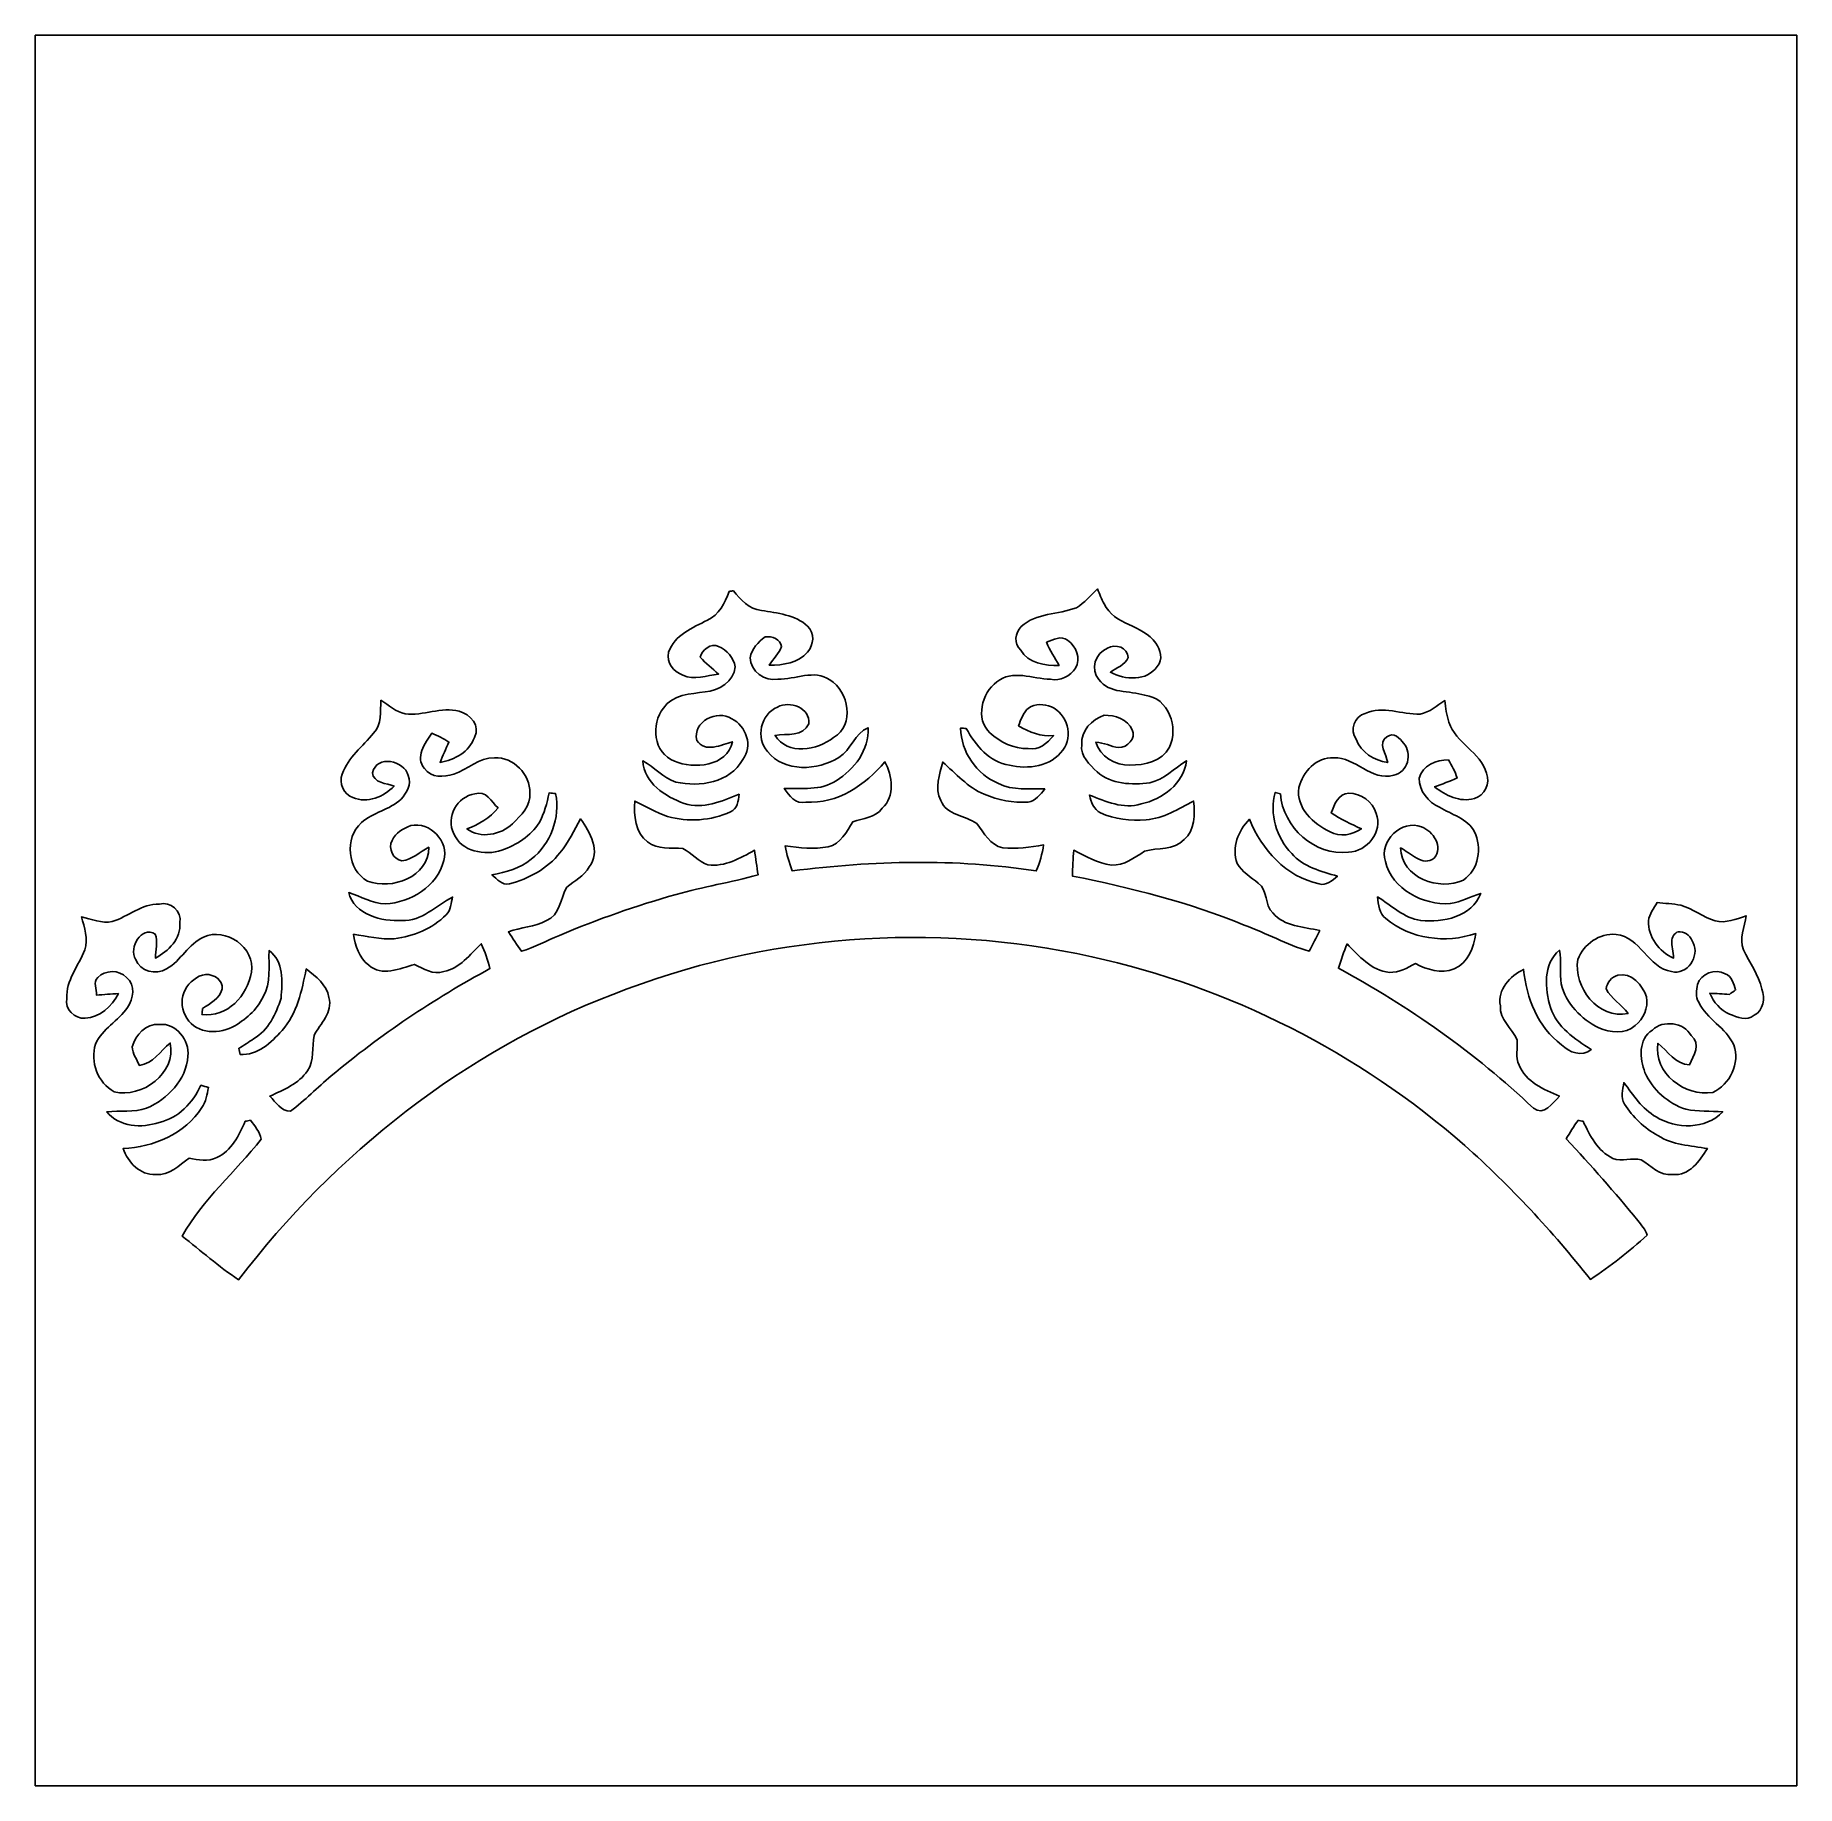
# Model space of a CAD drawing. Header units: centimetres. Extents: x -16.8 to 16.8, y -16.7 to 16.7.
import ezdxf

# ---------------------------------------------------------------- set-up
doc = ezdxf.new("R2010")
doc.units = ezdxf.units.CM
doc.header["$MEASUREMENT"] = 0
doc.layers.add('Layer 1', color=7, linetype='Continuous')

msp = doc.modelspace()

# ---------------------------------------------------------------- linework, layer by layer
at = {"layer": 'Layer 1', "color": 7}
for points, knots in [([(-16.77458, 16.66875), (-16.77458, 16.66875), (16.77458, 16.66875), (16.77458, 16.66875), (16.77458, 16.66875), (16.77458, 16.66875), (16.77458, -16.66875), (16.77458, -16.66875), (16.77458, -16.66875), (16.77458, -16.66875), (-16.77458, -16.66875), (-16.77458, -16.66875), (-16.77458, -16.66875), (-16.77458, -16.66875), (-16.77458, 16.66875), (-16.77458, 16.66875), (-16.77458, 16.66875), (-16.77458, 16.66875), (-16.77458, 16.66875), (-16.77458, 16.66875)], [0, 0, 0, 0, 0.16666667, 0.16666667, 0.16666667, 0.16666667, 0.33333333, 0.33333333, 0.33333333, 0.33333333, 0.5, 0.5, 0.5, 0.5, 0.66666667, 0.66666667, 0.66666667, 0.66666667, 1, 1, 1, 1]), ([(3.054, 5.76721), (2.71039, 5.62892), (2.28812, 5.67443), (2.00237, 5.40702), (2.00237, 5.40702), (1.88136, 5.28743), (1.86443, 5.08176), (1.99355, 4.95688), (1.99355, 4.95688), (2.13854, 4.70747), (2.46274, 4.65631), (2.72591, 4.66654), (2.72591, 4.66654), (2.64372, 4.81224), (2.54706, 4.95018), (2.48849, 5.10822), (2.48849, 5.10822), (2.60844, 5.15549), (2.77107, 5.24545), (2.88784, 5.14703), (2.88784, 5.14703), (3.05329, 5.0359), (3.14431, 4.79848), (3.03989, 4.61539), (3.03989, 4.61539), (2.93617, 4.46687), (2.74426, 4.35928), (2.56081, 4.40408), (2.56081, 4.40408), (2.22603, 4.40796), (1.83092, 4.59952), (1.53776, 4.35222), (1.53776, 4.35222), (1.2513, 4.14408), (1.12818, 3.64419), (1.40723, 3.38243), (1.40723, 3.38243), (1.60655, 3.2071), (1.86161, 3.07164), (2.13501, 3.08681), (2.13501, 3.08681), (2.33962, 3.03812), (2.49943, 3.19264), (2.62255, 3.33128), (2.62255, 3.33128), (2.38054, 3.30623), (2.15653, 3.39478), (1.95298, 3.51367), (1.95298, 3.51367), (1.99496, 3.63714), (2.0447, 3.76343), (2.14101, 3.85586), (2.14101, 3.85586), (2.26977, 3.94335), (2.43875, 3.93418), (2.57881, 3.88091), (2.57881, 3.88091), (2.87338, 3.74333), (3.00461, 3.3214), (2.79859, 3.05647), (2.79859, 3.05647), (2.57845, 2.74144), (2.12796, 2.6797), (1.78047, 2.76966), (1.78047, 2.76966), (1.39629, 2.82258), (1.13418, 3.14643), (0.95709, 3.46569), (0.95709, 3.46569), (0.93028, 3.46816), (0.87665, 3.47274), (0.84984, 3.47486), (0.84984, 3.47486), (0.8576, 3.02084), (1.15182, 2.59045), (1.57092, 2.41829), (1.57092, 2.41829), (1.84256, 2.27612), (2.15935, 2.33257), (2.45357, 2.31387), (2.45357, 2.31387), (2.36749, 2.2098), (2.27718, 2.08527), (2.13466, 2.0634), (2.13466, 2.0634), (1.84891, 2.04823), (1.56104, 2.10291), (1.29787, 2.21368), (1.29787, 2.21368), (0.9846, 2.34703), (0.75847, 2.60738), (0.50871, 2.82751), (0.50871, 2.82751), (0.44767, 2.59362), (0.3496, 2.32869), (0.47484, 2.09797), (0.47484, 2.09797), (0.57856, 1.80834), (0.94227, 1.81363), (1.15958, 1.65382), (1.15958, 1.65382), (1.29716, 1.4799), (1.41146, 1.23966), (1.65135, 1.19415), (1.65135, 1.19415), (1.9117, 1.17087), (2.17452, 1.2005), (2.43134, 1.24742), (2.43134, 1.24742), (2.40171, 1.07809), (2.35867, 0.91052), (2.28882, 0.75318), (2.28882, 0.75318), (0.75177, 0.99378), (-0.81562, 0.9465), (-2.3555, 0.7553), (-2.3555, 0.7553), (-2.41547, 0.90946), (-2.46168, 1.06892), (-2.48885, 1.2319), (-2.48885, 1.2319), (-2.21862, 1.1938), (-1.94169, 1.16417), (-1.67076, 1.21144), (-1.67076, 1.21144), (-1.43581, 1.26859), (-1.31692, 1.50142), (-1.20368, 1.69157), (-1.20368, 1.69157), (-1.01071, 1.75507), (-0.77364, 1.77059), (-0.6417, 1.94733), (-0.6417, 1.94733), (-0.3997, 2.17558), (-0.44556, 2.56328), (-0.59302, 2.83281), (-0.59302, 2.83281), (-0.96414, 2.39148), (-1.49895, 2.02459), (-2.09903, 2.0634), (-2.09903, 2.0634), (-2.29729, 2.01895), (-2.41688, 2.18652), (-2.50966, 2.32481), (-2.50966, 2.32481), (-2.18158, 2.33539), (-1.80799, 2.27295), (-1.52118, 2.47227), (-1.52118, 2.47227), (-1.17934, 2.68323), (-0.88724, 3.05929), (-0.91228, 3.48015), (-0.91228, 3.48015), (-1.1684, 3.37608), (-1.23402, 3.05259), (-1.46967, 2.91571), (-1.46967, 2.91571), (-1.86796, 2.66524), (-2.51107, 2.62255), (-2.82822, 3.02754), (-2.82822, 3.02754), (-3.05823, 3.27907), (-2.95769, 3.74509), (-2.64019, 3.87456), (-2.64019, 3.87456), (-2.40136, 4.00085), (-2.01013, 3.85868), (-2.03941, 3.55635), (-2.03941, 3.55635), (-2.1463, 3.30341), (-2.46451, 3.3722), (-2.68499, 3.33481), (-2.68499, 3.33481), (-2.44334, 2.94887), (-1.87819, 3.04976), (-1.56845, 3.29706), (-1.56845, 3.29706), (-1.15993, 3.5306), (-1.27847, 4.17266), (-1.64077, 4.39103), (-1.64077, 4.39103), (-1.93851, 4.60128), (-2.30293, 4.39208), (-2.62961, 4.40761), (-2.62961, 4.40761), (-2.88184, 4.35681), (-3.14925, 4.55612), (-3.15913, 4.81401), (-3.15913, 4.81401), (-3.12843, 4.98087), (-3.00778, 5.11634), (-2.87267, 5.21123), (-2.87267, 5.21123), (-2.74249, 5.22746), (-2.58304, 5.16714), (-2.5587, 5.02532), (-2.5587, 5.02532), (-2.61197, 4.89232), (-2.72309, 4.7939), (-2.79435, 4.67078), (-2.79435, 4.67078), (-2.53259, 4.66937), (-2.24543, 4.71452), (-2.0641, 4.92231), (-2.0641, 4.92231), (-1.94381, 5.05531), (-1.92828, 5.28673), (-2.06375, 5.41479), (-2.06375, 5.41479), (-2.30152, 5.63421), (-2.64266, 5.66208), (-2.94499, 5.71359), (-2.94499, 5.71359), (-3.17712, 5.73687), (-3.34222, 5.91714), (-3.47627, 6.09036), (-3.47627, 6.09036), (-3.49673, 6.08647), (-3.5373, 6.07871), (-3.55776, 6.07519), (-3.55776, 6.07519), (-3.64067, 5.86176), (-3.74932, 5.62398), (-3.97263, 5.52944), (-3.97263, 5.52944), (-4.25521, 5.38268), (-4.5974, 5.24757), (-4.71135, 4.9209), (-4.71135, 4.9209), (-4.76391, 4.7177), (-4.61469, 4.55154), (-4.44253, 4.48063), (-4.44253, 4.48063), (-4.22628, 4.37833), (-3.98286, 4.47957), (-3.76026, 4.5025), (-3.76026, 4.5025), (-3.87668, 4.60869), (-4.0065, 4.70147), (-4.1088, 4.82247), (-4.1088, 4.82247), (-4.0894, 4.95723), (-3.90137, 5.10434), (-3.7592, 5.02849), (-3.7592, 5.02849), (-3.60398, 4.96111), (-3.46322, 4.81189), (-3.44346, 4.63938), (-3.44346, 4.63938), (-3.46886, 4.36033), (-3.75567, 4.18253), (-4.01532, 4.16348), (-4.01532, 4.16348), (-4.28978, 4.12256), (-4.63973, 4.11656), (-4.8073, 3.8548), (-4.8073, 3.8548), (-5.05989, 3.54824), (-4.99851, 2.99967), (-4.60128, 2.84268), (-4.60128, 2.84268), (-4.2351, 2.69275), (-3.59516, 2.73544), (-3.49638, 3.21345), (-3.49638, 3.21345), (-3.70769, 3.15807), (-4.01602, 2.99297), (-4.17371, 3.2385), (-4.17371, 3.2385), (-4.26367, 3.59939), (-3.78072, 3.83611), (-3.51049, 3.6509), (-3.51049, 3.6509), (-3.23956, 3.52072), (-3.0928, 3.1242), (-3.30024, 2.87655), (-3.30024, 2.87655), (-3.53871, 2.43064), (-4.12327, 2.34774), (-4.57341, 2.44546), (-4.57341, 2.44546), (-4.81401, 2.52483), (-4.98404, 2.72909), (-5.20277, 2.84833), (-5.20277, 2.84833), (-5.18548, 2.42782), (-4.77132, 2.16958), (-4.41572, 2.03906), (-4.41572, 2.03906), (-4.058, 1.9177), (-3.7017, 2.08245), (-3.37079, 2.21333), (-3.37079, 2.21333), (-3.37996, 2.08774), (-3.40254, 1.93428), (-3.53378, 1.87784), (-3.53378, 1.87784), (-3.90596, 1.71062), (-4.34093, 1.67711), (-4.73322, 1.79246), (-4.73322, 1.79246), (-4.95335, 1.86161), (-5.14773, 1.99037), (-5.35799, 2.08245), (-5.35799, 2.08245), (-5.37457, 1.81046), (-5.35058, 1.48061), (-5.11316, 1.30563), (-5.11316, 1.30563), (-4.91949, 1.15147), (-4.66513, 1.20403), (-4.43865, 1.17793), (-4.43865, 1.17793), (-4.26896, 1.09502), (-4.1469, 0.92781), (-3.96487, 0.86854), (-3.96487, 0.86854), (-3.63926, 0.82832), (-3.3468, 0.99378), (-3.07552, 1.14829), (-3.07552, 1.14829), (-3.05153, 0.99166), (-3.03177, 0.83432), (-3.00884, 0.67698), (-3.00884, 0.67698), (-3.52601, 0.53834), (-4.05483, 0.44803), (-4.57059, 0.30409), (-4.57059, 0.30409), (-5.3273, 0.09349), (-6.06954, -0.16792), (-6.79238, -0.47449), (-6.79238, -0.47449), (-7.03439, -0.57326), (-7.26334, -0.70379), (-7.51593, -0.77611), (-7.51593, -0.77611), (-7.59778, -0.6537), (-7.68033, -0.53128), (-7.76217, -0.40922), (-7.76217, -0.40922), (-7.52828, -0.31115), (-7.26087, -0.32456), (-7.03933, -0.19085), (-7.03933, -0.19085), (-6.7751, -0.09384), (-6.77933, 0.23319), (-6.64774, 0.44309), (-6.64774, 0.44309), (-6.50663, 0.57009), (-6.3179, 0.65229), (-6.22723, 0.82938), (-6.22723, 0.82938), (-5.99193, 1.11196), (-6.21065, 1.49895), (-6.38775, 1.74519), (-6.38775, 1.74519), (-6.51686, 1.52964), (-6.61458, 1.29328), (-6.78039, 1.10137), (-6.78039, 1.10137), (-7.0164, 0.79481), (-7.37658, 0.60607), (-7.74312, 0.50624), (-7.74312, 0.50624), (-7.88211, 0.47096), (-7.98124, 0.59831), (-8.07544, 0.6798), (-8.07544, 0.6798), (-7.80944, 0.7299), (-7.54063, 0.80045), (-7.32649, 0.97578), (-7.32649, 0.97578), (-6.96136, 1.26541), (-6.76981, 1.76636), (-6.86364, 2.22532), (-6.86364, 2.22532), (-6.90492, 2.23061), (-6.94584, 2.23555), (-6.98712, 2.24049), (-6.98712, 2.24049), (-7.02733, 2.0447), (-7.07919, 1.8475), (-7.17585, 1.67111), (-7.17585, 1.67111), (-7.33848, 1.41605), (-7.60871, 1.24919), (-7.88705, 1.14653), (-7.88705, 1.14653), (-8.21267, 1.04246), (-8.65611, 1.11831), (-8.80286, 1.46226), (-8.80286, 1.46226), (-8.95597, 1.77835), (-8.74078, 2.17241), (-8.39964, 2.22356), (-8.39964, 2.22356), (-8.19009, 2.29658), (-8.08743, 2.06939), (-7.95796, 1.95545), (-7.95796, 1.95545), (-8.11213, 1.76495), (-8.32556, 1.64077), (-8.55169, 1.55399), (-8.55169, 1.55399), (-8.28851, 1.36066), (-7.91069, 1.43898), (-7.68421, 1.65276), (-7.68421, 1.65276), (-7.52122, 1.80728), (-7.33531, 1.99531), (-7.35612, 2.24014), (-7.35612, 2.24014), (-7.33813, 2.59186), (-7.67256, 2.92629), (-8.02534, 2.90654), (-8.02534, 2.90654), (-8.32485, 2.92312), (-8.53616, 2.68252), (-8.80216, 2.59397), (-8.80216, 2.59397), (-8.99054, 2.54176), (-9.23784, 2.51601), (-9.35814, 2.70651), (-9.35814, 2.70651), (-9.55216, 2.90901), (-9.34614, 3.19687), (-9.22408, 3.37503), (-9.22408, 3.37503), (-9.11013, 3.32987), (-8.9983, 3.27589), (-8.89635, 3.20746), (-8.89635, 3.20746), (-8.95421, 3.07904), (-9.01347, 2.95099), (-9.06463, 2.8194), (-9.06463, 2.8194), (-8.78911, 2.86844), (-8.50512, 3.01449), (-8.41128, 3.29671), (-8.41128, 3.29671), (-8.28428, 3.5239), (-8.49348, 3.73521), (-8.69774, 3.79377), (-8.69774, 3.79377), (-9.0424, 3.89008), (-9.38495, 3.69817), (-9.73032, 3.74721), (-9.73032, 3.74721), (-9.90847, 3.7786), (-10.04253, 3.90948), (-10.18928, 4.00438), (-10.18928, 4.00438), (-10.20939, 3.79095), (-10.166, 3.54789), (-10.32933, 3.37785), (-10.32933, 3.37785), (-10.53712, 3.12737), (-10.81405, 2.91536), (-10.9287, 2.59856), (-10.9287, 2.59856), (-10.99785, 2.42852), (-10.89978, 2.20521), (-10.72303, 2.14948), (-10.72303, 2.14948), (-10.45386, 2.03729), (-10.13037, 2.16323), (-9.94128, 2.37031), (-9.94128, 2.37031), (-10.07251, 2.41759), (-10.3438, 2.43311), (-10.35085, 2.62467), (-10.35085, 2.62467), (-10.27359, 2.96686), (-9.7469, 2.86314), (-9.67176, 2.56893), (-9.67176, 2.56893), (-9.59908, 2.40206), (-9.70456, 2.24049), (-9.80793, 2.11737), (-9.80793, 2.11737), (-10.02559, 1.91629), (-10.34098, 1.86796), (-10.56323, 1.67323), (-10.56323, 1.67323), (-10.89166, 1.38501), (-10.83239, 0.77082), (-10.4461, 0.56162), (-10.4461, 0.56162), (-9.98326, 0.38559), (-9.28017, 0.63147), (-9.27841, 1.20368), (-9.27841, 1.20368), (-9.44845, 1.11795), (-9.5945, 0.96661), (-9.79064, 0.94686), (-9.79064, 0.94686), (-9.96244, 0.96449), (-10.05593, 1.18463), (-9.97832, 1.33421), (-9.97832, 1.33421), (-9.91658, 1.48061), (-9.76101, 1.55681), (-9.62378, 1.61643), (-9.62378, 1.61643), (-9.25971, 1.69862), (-8.88189, 1.31551), (-8.99513, 0.95003), (-8.99513, 0.95003), (-9.11719, 0.45896), (-9.62307, 0.15169), (-10.10638, 0.12488), (-10.10638, 0.12488), (-10.35473, 0.13688), (-10.57169, 0.26776), (-10.80382, 0.34255), (-10.80382, 0.34255), (-10.70116, -0.0829), (-10.17023, -0.21308), (-9.79064, -0.18979), (-9.79064, -0.18979), (-9.40823, -0.20884), (-9.13906, 0.09384), (-8.82438, 0.25682), (-8.82438, 0.25682), (-8.85613, 0.14711), (-8.85508, 0.00317), (-8.94821, -0.08184), (-8.94821, -0.08184), (-9.21103, -0.34396), (-9.5691, -0.49636), (-9.93563, -0.53658), (-9.93563, -0.53658), (-10.19845, -0.55351), (-10.45563, -0.49459), (-10.71245, -0.45156), (-10.71245, -0.45156), (-10.67788, -0.66675), (-10.61191, -0.90734), (-10.42317, -1.03964), (-10.42317, -1.03964), (-10.18223, -1.26541), (-9.82521, -1.10666), (-9.55287, -1.02835), (-9.55287, -1.02835), (-9.37895, -1.10878), (-9.19656, -1.22978), (-8.99372, -1.16417), (-8.99372, -1.16417), (-8.69033, -1.10455), (-8.49171, -0.83397), (-8.27864, -0.63253), (-8.27864, -0.63253), (-8.20914, -0.78493), (-8.1534, -0.94262), (-8.11389, -1.10561), (-8.11389, -1.10561), (-9.18492, -1.68698), (-10.20339, -2.36679), (-11.1379, -3.1496), (-11.1379, -3.1496), (-11.40107, -3.36868), (-11.63955, -3.61774), (-11.91366, -3.82305), (-11.91366, -3.82305), (-12.08864, -3.82164), (-12.19341, -3.64808), (-12.30771, -3.53871), (-12.30771, -3.53871), (-12.04736, -3.41348), (-11.75385, -3.30094), (-11.58804, -3.05153), (-11.58804, -3.05153), (-11.45505, -2.85115), (-11.50902, -2.6035), (-11.46457, -2.3816), (-11.46457, -2.3816), (-11.34921, -2.14912), (-11.09698, -1.94627), (-11.18306, -1.65594), (-11.18306, -1.65594), (-11.22116, -1.41287), (-11.43, -1.25236), (-11.61415, -1.11407), (-11.61415, -1.11407), (-11.69776, -1.52365), (-11.7856, -1.96427), (-12.07382, -2.28459), (-12.07382, -2.28459), (-12.28161, -2.51354), (-12.53772, -2.7686), (-12.87463, -2.74144), (-12.87463, -2.74144), (-12.88027, -2.71286), (-12.89156, -2.65571), (-12.8972, -2.62678), (-12.8972, -2.62678), (-12.80336, -2.56646), (-12.70847, -2.50754), (-12.61639, -2.4444), (-12.61639, -2.4444), (-12.33593, -2.28177), (-12.18424, -1.96709), (-12.09322, -1.66899), (-12.09322, -1.66899), (-12.06288, -1.36278), (-12.03607, -0.96626), (-12.32076, -0.76412), (-12.32076, -0.76412), (-12.33417, -1.05763), (-12.27843, -1.37548), (-12.43365, -1.64112), (-12.43365, -1.64112), (-12.55395, -1.89512), (-12.77585, -2.09127), (-13.02209, -2.21897), (-13.02209, -2.21897), (-13.31983, -2.37808), (-13.76504, -2.33292), (-13.91708, -1.99284), (-13.91708, -1.99284), (-14.09453, -1.68204), (-13.86769, -1.27353), (-13.52762, -1.21567), (-13.52762, -1.21567), (-13.38157, -1.21885), (-13.18578, -1.32256), (-13.21329, -1.49401), (-13.21329, -1.49401), (-13.26515, -1.67781), (-13.4433, -1.76848), (-13.58865, -1.86796), (-13.58865, -1.86796), (-13.59147, -1.89548), (-13.59676, -1.95016), (-13.59958, -1.97767), (-13.59958, -1.97767), (-13.11769, -2.0507), (-12.73281, -1.61713), (-12.65661, -1.17651), (-12.65661, -1.17651), (-12.57618, -0.7112), (-13.14732, -0.30762), (-13.56819, -0.50694), (-13.56819, -0.50694), (-13.85782, -0.63641), (-13.99787, -0.95568), (-14.27163, -1.10949), (-14.27163, -1.10949), (-14.47659, -1.23437), (-14.77469, -1.16805), (-14.86429, -0.92922), (-14.86429, -0.92922), (-14.99235, -0.70873), (-14.75634, -0.2854), (-14.48788, -0.44873), (-14.48788, -0.44873), (-14.43884, -0.59584), (-14.48435, -0.7553), (-14.48647, -0.90699), (-14.48647, -0.90699), (-14.23705, -0.7747), (-13.99152, -0.53658), (-14.02115, -0.23036), (-14.02115, -0.23036), (-13.97035, -0.01588), (-14.20671, 0.18027), (-14.40956, 0.11959), (-14.40956, 0.11959), (-14.74788, 0.13406), (-15.00117, -0.11571), (-15.30703, -0.21096), (-15.30703, -0.21096), (-15.50599, -0.25083), (-15.70426, -0.16722), (-15.89546, -0.121), (-15.89546, -0.121), (-15.83866, -0.32385), (-15.76317, -0.54081), (-15.83161, -0.75142), (-15.83161, -0.75142), (-15.94767, -1.05692), (-16.19673, -1.32856), (-16.17239, -1.67499), (-16.17239, -1.67499), (-16.21614, -1.88348), (-16.02387, -2.06234), (-15.82632, -2.05246), (-15.82632, -2.05246), (-15.54621, -2.02988), (-15.30879, -1.82951), (-15.18991, -1.5815), (-15.18991, -1.5815), (-15.32925, -1.59068), (-15.4686, -1.60091), (-15.60795, -1.61078), (-15.60795, -1.61078), (-15.60407, -1.50072), (-15.67744, -1.36172), (-15.58537, -1.2767), (-15.58537, -1.2767), (-15.44144, -1.1303), (-15.17756, -1.12078), (-15.0368, -1.27811), (-15.0368, -1.27811), (-14.85124, -1.41887), (-14.90945, -1.68028), (-15.0174, -1.84785), (-15.0174, -1.84785), (-15.19273, -2.10326), (-15.494, -2.25319), (-15.62559, -2.54318), (-15.62559, -2.54318), (-15.73389, -2.88466), (-15.58713, -3.28013), (-15.26999, -3.45264), (-15.26999, -3.45264), (-14.73976, -3.58281), (-14.08289, -3.10056), (-14.20424, -2.52377), (-14.20424, -2.52377), (-14.39228, -2.67688), (-14.52704, -2.91677), (-14.79021, -2.95028), (-14.79021, -2.95028), (-14.84383, -2.83563), (-14.91721, -2.72415), (-14.92991, -2.59609), (-14.92991, -2.59609), (-14.86218, -2.37314), (-14.66956, -2.14171), (-14.41097, -2.17029), (-14.41097, -2.17029), (-14.08924, -2.13642), (-13.8303, -2.47086), (-13.8684, -2.77424), (-13.8684, -2.77424), (-13.89627, -3.2325), (-14.25469, -3.5874), (-14.65227, -3.7652), (-14.65227, -3.7652), (-14.89498, -3.85304), (-15.16098, -3.80577), (-15.41286, -3.83434), (-15.41286, -3.83434), (-15.16839, -4.12468), (-14.75105, -4.15255), (-14.41274, -4.03472), (-14.41274, -4.03472), (-14.04655, -3.95711), (-13.77244, -3.6576), (-13.61934, -3.32952), (-13.61934, -3.32952), (-13.57066, -3.34292), (-13.52233, -3.35703), (-13.47329, -3.37079), (-13.47329, -3.37079), (-13.5061, -3.50097), (-13.52197, -3.64173), (-13.60241, -3.75391), (-13.60241, -3.75391), (-13.92202, -4.25415), (-14.52316, -4.50709), (-15.10101, -4.5339), (-15.10101, -4.5339), (-15.00434, -4.79284), (-14.78315, -5.04684), (-14.48047, -5.02638), (-14.48047, -5.02638), (-14.22329, -5.0606), (-14.03174, -4.85352), (-13.843, -4.71558), (-13.843, -4.71558), (-13.67084, -4.74874), (-13.48352, -4.79249), (-13.31842, -4.70535), (-13.31842, -4.70535), (-13.03443, -4.58047), (-12.89438, -4.28096), (-12.77338, -4.01426), (-12.77338, -4.01426), (-12.74868, -4.00932), (-12.69929, -3.99874), (-12.67495, -3.99344), (-12.67495, -3.99344), (-12.59664, -4.10563), (-12.49327, -4.21217), (-12.46999, -4.35222), (-12.46999, -4.35222), (-12.96035, -4.97558), (-13.583, -5.50298), (-13.97776, -6.20077), (-13.97776, -6.20077), (-13.61899, -6.477), (-13.28173, -6.7818), (-12.90249, -7.03086), (-12.90249, -7.03086), (-11.06523, -4.63127), (-8.60143, -2.68711), (-5.7725, -1.59808), (-5.7725, -1.59808), (-2.89348, -0.45367), (0.32597, -0.21237), (3.34892, -0.88124), (3.34892, -0.88124), (5.97041, -1.45098), (8.43068, -2.71004), (10.44998, -4.47287), (10.44998, -4.47287), (11.32276, -5.24969), (12.11827, -6.10941), (12.84323, -7.02522), (12.84323, -7.02522), (13.22458, -6.77616), (13.58653, -6.48935), (13.92414, -6.18525), (13.92414, -6.18525), (13.89733, -6.07483), (13.80949, -5.99369), (13.74704, -5.90374), (13.74704, -5.90374), (13.31277, -5.36893), (12.85381, -4.85493), (12.38426, -4.35116), (12.38426, -4.35116), (12.45376, -4.22981), (12.53172, -4.11339), (12.60828, -3.99627), (12.60828, -3.99627), (12.63191, -4.0005), (12.67989, -4.00932), (12.70353, -4.01355), (12.70353, -4.01355), (12.83617, -4.28625), (12.98081, -4.58435), (13.27079, -4.72052), (13.27079, -4.72052), (13.44401, -4.79143), (13.63768, -4.69935), (13.81372, -4.74945), (13.81372, -4.74945), (14.0021, -4.86339), (14.16332, -5.05989), (14.41097, -5.02567), (14.41097, -5.02567), (14.72882, -5.06236), (14.92109, -4.76814), (15.07137, -4.53531), (15.07137, -4.53531), (14.75246, -4.47146), (14.40709, -4.4764), (14.12981, -4.28519), (14.12981, -4.28519), (13.86558, -4.14973), (13.65567, -3.92994), (13.49128, -3.68688), (13.49128, -3.68688), (13.41332, -3.56306), (13.46376, -3.41171), (13.4807, -3.27731), (13.4807, -3.27731), (13.66167, -3.51508), (13.82712, -3.77896), (14.09524, -3.93065), (14.09524, -3.93065), (14.48012, -4.15996), (15.04033, -4.18006), (15.36418, -3.83364), (15.36418, -3.83364), (15.13064, -3.81776), (14.89146, -3.83399), (14.6618, -3.78601), (14.6618, -3.78601), (14.32242, -3.67101), (14.02715, -3.41665), (13.88392, -3.08575), (13.88392, -3.08575), (13.7795, -2.8254), (13.75551, -2.44863), (14.02468, -2.27718), (14.02468, -2.27718), (14.22823, -2.07821), (14.6237, -2.12901), (14.76375, -2.38125), (14.76375, -2.38125), (14.95989, -2.54071), (14.81173, -2.76543), (14.73165, -2.93899), (14.73165, -2.93899), (14.45577, -2.92488), (14.32172, -2.68041), (14.13087, -2.52659), (14.13087, -2.52659), (14.04091, -3.09633), (14.64592, -3.55318), (15.17368, -3.46357), (15.17368, -3.46357), (15.50247, -3.31646), (15.70214, -2.90583), (15.57302, -2.55976), (15.57302, -2.55976), (15.42591, -2.22991), (15.06008, -2.07045), (14.90627, -1.74625), (14.90627, -1.74625), (14.84489, -1.64465), (14.86606, -1.51659), (14.88405, -1.40794), (14.88405, -1.40794), (14.9479, -1.19803), (15.21883, -1.10314), (15.4111, -1.20297), (15.4111, -1.20297), (15.53951, -1.24848), (15.57373, -1.39947), (15.60901, -1.51306), (15.60901, -1.51306), (15.56949, -1.54093), (15.53034, -1.56916), (15.49188, -1.59773), (15.49188, -1.59773), (15.36629, -1.58856), (15.24353, -1.58186), (15.11829, -1.57656), (15.11829, -1.57656), (15.18849, -1.74837), (15.32396, -1.8923), (15.49082, -1.97344), (15.49082, -1.97344), (15.64076, -2.02459), (15.82279, -2.12408), (15.96319, -1.99319), (15.96319, -1.99319), (16.14346, -1.90606), (16.1738, -1.66793), (16.10677, -1.49825), (16.10677, -1.49825), (16.05668, -1.22026), (15.87041, -0.99977), (15.76317, -0.74613), (15.76317, -0.74613), (15.6718, -0.53622), (15.7801, -0.31327), (15.81009, -0.10054), (15.81009, -0.10054), (15.62029, -0.16263), (15.4245, -0.25047), (15.21954, -0.1965), (15.21954, -0.1965), (14.98741, -0.13123), (14.79938, 0.03951), (14.56514, 0.09913), (14.56514, 0.09913), (14.41697, 0.13264), (14.26139, 0.13123), (14.11323, 0.15134), (14.11323, 0.15134), (14.05749, 0.03845), (13.9633, -0.06385), (13.95201, -0.19403), (13.95201, -0.19403), (13.93543, -0.50341), (14.1545, -0.78493), (14.42861, -0.90734), (14.42861, -0.90734), (14.41909, -0.79093), (14.38663, -0.67522), (14.39616, -0.55809), (14.39616, -0.55809), (14.41168, -0.48542), (14.4653, -0.39194), (14.55208, -0.40569), (14.55208, -0.40569), (14.67309, -0.40746), (14.76022, -0.51012), (14.80185, -0.6156), (14.80185, -0.6156), (14.92956, -0.86889), (14.68684, -1.24143), (14.39051, -1.16205), (14.39051, -1.16205), (13.94037, -1.09855), (13.79679, -0.49671), (13.33288, -0.45614), (13.33288, -0.45614), (13.01679, -0.4258), (12.71482, -0.641), (12.60546, -0.93028), (12.60546, -0.93028), (12.51479, -1.45768), (12.99139, -2.08351), (13.56078, -1.95862), (13.56078, -1.95862), (13.43942, -1.78823), (13.24222, -1.68063), (13.14309, -1.49472), (13.14309, -1.49472), (13.15508, -1.37336), (13.25069, -1.26612), (13.36604, -1.23119), (13.36604, -1.23119), (13.6331, -1.17299), (13.8363, -1.42205), (13.9125, -1.64571), (13.9125, -1.64571), (13.94777, -1.85279), (13.85993, -2.06657), (13.69413, -2.19251), (13.69413, -2.19251), (13.50469, -2.36255), (13.22141, -2.32516), (13.00304, -2.23696), (13.00304, -2.23696), (12.6679, -2.06869), (12.38003, -1.76989), (12.28831, -1.39947), (12.28831, -1.39947), (12.25656, -1.18674), (12.29007, -0.96979), (12.25762, -0.75706), (12.25762, -0.75706), (11.93588, -1.01353), (11.97927, -1.49472), (12.08546, -1.84891), (12.08546, -1.84891), (12.20364, -2.22532), (12.54513, -2.4451), (12.85981, -2.64583), (12.85981, -2.64583), (12.68871, -2.80388), (12.44106, -2.6984), (12.29572, -2.55588), (12.29572, -2.55588), (11.83993, -2.22144), (11.63002, -1.66688), (11.57252, -1.12148), (11.57252, -1.12148), (11.31746, -1.25236), (11.0684, -1.50036), (11.13014, -1.8161), (11.13014, -1.8161), (11.10509, -2.07998), (11.35345, -2.24049), (11.44764, -2.46133), (11.44764, -2.46133), (11.46916, -2.62149), (11.40777, -2.79329), (11.48715, -2.94322), (11.48715, -2.94322), (11.6138, -3.26672), (11.95705, -3.40536), (12.25268, -3.53589), (12.25268, -3.53589), (12.12779, -3.67065), (11.95352, -3.92254), (11.75914, -3.76414), (11.75914, -3.76414), (10.64754, -2.71463), (9.38883, -1.82492), (8.04474, -1.0989), (8.04474, -1.0989), (8.09449, -0.94262), (8.15164, -0.78846), (8.20879, -0.635), (8.20879, -0.635), (8.44409, -0.85972), (8.66493, -1.15076), (9.01594, -1.17828), (9.01594, -1.17828), (9.19833, -1.1871), (9.35778, -1.09679), (9.51018, -1.01106), (9.51018, -1.01106), (9.73667, -1.12783), (9.99737, -1.20544), (10.25031, -1.11372), (10.25031, -1.11372), (10.51419, -0.99977), (10.62249, -0.70485), (10.6613, -0.43991), (10.6613, -0.43991), (10.08839, -0.62794), (9.41634, -0.55174), (8.94927, -0.15169), (8.94927, -0.15169), (8.81521, -0.06033), (8.80921, 0.1143), (8.78981, 0.25788), (8.78981, 0.25788), (9.05686, 0.09843), (9.29252, -0.14852), (9.6139, -0.1905), (9.6139, -0.1905), (10.03794, -0.23072), (10.5851, -0.12524), (10.75584, 0.32491), (10.75584, 0.32491), (10.56005, 0.26705), (10.37802, 0.16298), (10.17552, 0.13088), (10.17552, 0.13088), (9.65729, 0.10089), (9.06956, 0.40217), (8.93868, 0.93451), (8.93868, 0.93451), (8.81486, 1.31939), (9.25089, 1.74731), (9.62907, 1.59138), (9.62907, 1.59138), (9.85485, 1.51059), (10.04711, 1.21461), (9.86825, 0.99695), (9.86825, 0.99695), (9.652, 0.82656), (9.41387, 1.09961), (9.22972, 1.19204), (9.22972, 1.19204), (9.23819, 0.62336), (9.96809, 0.36301), (10.4267, 0.58032), (10.4267, 0.58032), (10.71809, 0.7807), (10.78124, 1.19309), (10.63837, 1.50072), (10.63837, 1.50072), (10.50043, 1.74978), (10.20057, 1.8288), (9.96915, 1.96532), (9.96915, 1.96532), (9.75677, 2.06128), (9.57686, 2.27683), (9.58603, 2.51742), (9.58603, 2.51742), (9.64142, 2.76331), (9.91129, 2.86914), (10.1406, 2.86844), (10.1406, 2.86844), (10.20727, 2.76013), (10.26477, 2.64619), (10.30711, 2.52554), (10.30711, 2.52554), (10.16776, 2.45851), (10.02065, 2.40806), (9.87531, 2.3562), (9.87531, 2.3562), (10.08839, 2.19428), (10.35861, 2.05105), (10.63378, 2.13501), (10.63378, 2.13501), (10.83063, 2.19075), (10.94634, 2.41759), (10.86626, 2.61232), (10.86626, 2.61232), (10.74808, 3.02401), (10.27924, 3.18347), (10.14942, 3.58599), (10.14942, 3.58599), (10.10003, 3.71757), (10.09368, 3.86115), (10.07216, 3.99803), (10.07216, 3.99803), (9.92082, 3.90419), (9.78288, 3.77014), (9.60191, 3.74156), (9.60191, 3.74156), (9.25266, 3.72851), (8.89212, 3.90525), (8.55451, 3.75461), (8.55451, 3.75461), (8.35201, 3.69888), (8.255, 3.43535), (8.38024, 3.26496), (8.38024, 3.26496), (8.4776, 3.01202), (8.72314, 2.85715), (8.98349, 2.81658), (8.98349, 2.81658), (8.9595, 2.97321), (8.78734, 3.19229), (8.96832, 3.3087), (8.96832, 3.3087), (9.0992, 3.40854), (9.21632, 3.27554), (9.28652, 3.18382), (9.28652, 3.18382), (9.46326, 2.9905), (9.36413, 2.6289), (9.09849, 2.57563), (9.09849, 2.57563), (8.66846, 2.45816), (8.37177, 2.92135), (7.95479, 2.90865), (7.95479, 2.90865), (7.62317, 2.93017), (7.36776, 2.63984), (7.29227, 2.34068), (7.29227, 2.34068), (7.23194, 1.95157), (7.56885, 1.65065), (7.88494, 1.49895), (7.88494, 1.49895), (8.07261, 1.38818), (8.31003, 1.44251), (8.4836, 1.55575), (8.4836, 1.55575), (8.28604, 1.64465), (8.08955, 1.73673), (7.90963, 1.85843), (7.90963, 1.85843), (7.95972, 2.01718), (8.04651, 2.22356), (8.24195, 2.23449), (8.24195, 2.23449), (8.47231, 2.23202), (8.70444, 2.07821), (8.76547, 1.8482), (8.76547, 1.8482), (8.89529, 1.50213), (8.59296, 1.11795), (8.23771, 1.11231), (8.23771, 1.11231), (7.59178, 1.03611), (6.98959, 1.58574), (6.93949, 2.21933), (6.93949, 2.21933), (6.91515, 2.22709), (6.86611, 2.24226), (6.84177, 2.25002), (6.84177, 2.25002), (6.72571, 1.84291), (6.85976, 1.38571), (7.15574, 1.08656), (7.15574, 1.08656), (7.37341, 0.82797), (7.71842, 0.75071), (8.02534, 0.65229), (8.02534, 0.65229), (7.92692, 0.57679), (7.81297, 0.46038), (7.6768, 0.50835), (7.6768, 0.50835), (7.0425, 0.63923), (6.58848, 1.16064), (6.35071, 1.73708), (6.35071, 1.73708), (6.13586, 1.52083), (6.00534, 1.19944), (6.11787, 0.89711), (6.11787, 0.89711), (6.2043, 0.73025), (6.38069, 0.63782), (6.51827, 0.51858), (6.51827, 0.51858), (6.70772, 0.38876), (6.63011, 0.10442), (6.79768, -0.04657), (6.79768, -0.04657), (7.01357, -0.30974), (7.38293, -0.30939), (7.68914, -0.38347), (7.68914, -0.38347), (7.62423, -0.51611), (7.55262, -0.64488), (7.48559, -0.77646), (7.48559, -0.77646), (7.05873, -0.64805), (6.66679, -0.43039), (6.24911, -0.27834), (6.24911, -0.27834), (5.19853, 0.15487), (4.09116, 0.43462), (2.97886, 0.65546), (2.97886, 0.65546), (2.98485, 0.81986), (2.99297, 0.98496), (3.0032, 1.14864), (3.0032, 1.14864), (3.23497, 1.03717), (3.45969, 0.89429), (3.72145, 0.86607), (3.72145, 0.86607), (3.96663, 0.84631), (4.15819, 1.00859), (4.35222, 1.12783), (4.35222, 1.12783), (4.59775, 1.20438), (4.91419, 1.14229), (5.10505, 1.35043), (5.10505, 1.35043), (5.31636, 1.52859), (5.31319, 1.8348), (5.28743, 2.08492), (5.28743, 2.08492), (4.99957, 1.93252), (4.71276, 1.75472), (4.38044, 1.72579), (4.38044, 1.72579), (4.0894, 1.71133), (3.78072, 1.73002), (3.51508, 1.86126), (3.51508, 1.86126), (3.38067, 1.92334), (3.33375, 2.06587), (3.30235, 2.19781), (3.30235, 2.19781), (3.61315, 2.07998), (3.94899, 1.92193), (4.28696, 2.02953), (4.28696, 2.02953), (4.69159, 2.11772), (5.09834, 2.41371), (5.14985, 2.85115), (5.14985, 2.85115), (4.92231, 2.70439), (4.72052, 2.4959), (4.451, 2.43029), (4.451, 2.43029), (4.11198, 2.39077), (3.71934, 2.39889), (3.45087, 2.64089), (3.45087, 2.64089), (3.30729, 2.77636), (3.12455, 2.93723), (3.15771, 3.15736), (3.15771, 3.15736), (3.13373, 3.42089), (3.35209, 3.64137), (3.58563, 3.71969), (3.58563, 3.71969), (3.78636, 3.72216), (4.03401, 3.64349), (4.11551, 3.44205), (4.11551, 3.44205), (4.1977, 3.28224), (4.02414, 3.09704), (3.86186, 3.10374), (3.86186, 3.10374), (3.71228, 3.12032), (3.57611, 3.19828), (3.42512, 3.20781), (3.42512, 3.20781), (3.50202, 2.92664), (3.79483, 2.76154), (4.07564, 2.76966), (4.07564, 2.76966), (4.35469, 2.76472), (4.68877, 2.83669), (4.82706, 3.11044), (4.82706, 3.11044), (5.00627, 3.48509), (4.81295, 4.05201), (4.3561, 4.09822), (4.3561, 4.09822), (4.06753, 4.19559), (3.67947, 4.11939), (3.48368, 4.40055), (3.48368, 4.40055), (3.31082, 4.58223), (3.41665, 4.91702), (3.64949, 4.99392), (3.64949, 4.99392), (3.79166, 5.09235), (4.04072, 5.00345), (4.03931, 4.81789), (4.03931, 4.81789), (3.98427, 4.67184), (3.81635, 4.62527), (3.7017, 4.53743), (3.7017, 4.53743), (3.98004, 4.39032), (4.39667, 4.35928), (4.59317, 4.64891), (4.59317, 4.64891), (4.71487, 4.77943), (4.65702, 4.96641), (4.56565, 5.09376), (4.56565, 5.09376), (4.32012, 5.44795), (3.77402, 5.42925), (3.58458, 5.84129), (3.58458, 5.84129), (3.52884, 5.92914), (3.49709, 6.02933), (3.45616, 6.12387), (3.45616, 6.12387), (3.32528, 6.00216), (3.21134, 5.85646), (3.054, 5.76721)], [0, 0, 0, 0, 0.00287356, 0.00287356, 0.00287356, 0.00287356, 0.00574713, 0.00574713, 0.00574713, 0.00574713, 0.00862069, 0.00862069, 0.00862069, 0.00862069, 0.01149425, 0.01149425, 0.01149425, 0.01149425, 0.01436782, 0.01436782, 0.01436782, 0.01436782, 0.01724138, 0.01724138, 0.01724138, 0.01724138, 0.02011494, 0.02011494, 0.02011494, 0.02011494, 0.02298851, 0.02298851, 0.02298851, 0.02298851, 0.02586207, 0.02586207, 0.02586207, 0.02586207, 0.02873563, 0.02873563, 0.02873563, 0.02873563, 0.0316092, 0.0316092, 0.0316092, 0.0316092, 0.03448276, 0.03448276, 0.03448276, 0.03448276, 0.03735632, 0.03735632, 0.03735632, 0.03735632, 0.04022989, 0.04022989, 0.04022989, 0.04022989, 0.04310345, 0.04310345, 0.04310345, 0.04310345, 0.04597701, 0.04597701, 0.04597701, 0.04597701, 0.04885057, 0.04885057, 0.04885057, 0.04885057, 0.05172414, 0.05172414, 0.05172414, 0.05172414, 0.0545977, 0.0545977, 0.0545977, 0.0545977, 0.05747126, 0.05747126, 0.05747126, 0.05747126, 0.06034483, 0.06034483, 0.06034483, 0.06034483, 0.06321839, 0.06321839, 0.06321839, 0.06321839, 0.06609195, 0.06609195, 0.06609195, 0.06609195, 0.06896552, 0.06896552, 0.06896552, 0.06896552, 0.07183908, 0.07183908, 0.07183908, 0.07183908, 0.07471264, 0.07471264, 0.07471264, 0.07471264, 0.07758621, 0.07758621, 0.07758621, 0.07758621, 0.08045977, 0.08045977, 0.08045977, 0.08045977, 0.08333333, 0.08333333, 0.08333333, 0.08333333, 0.0862069, 0.0862069, 0.0862069, 0.0862069, 0.08908046, 0.08908046, 0.08908046, 0.08908046, 0.09195402, 0.09195402, 0.09195402, 0.09195402, 0.09482759, 0.09482759, 0.09482759, 0.09482759, 0.09770115, 0.09770115, 0.09770115, 0.09770115, 0.10057471, 0.10057471, 0.10057471, 0.10057471, 0.10344828, 0.10344828, 0.10344828, 0.10344828, 0.10632184, 0.10632184, 0.10632184, 0.10632184, 0.1091954, 0.1091954, 0.1091954, 0.1091954, 0.11206897, 0.11206897, 0.11206897, 0.11206897, 0.11494253, 0.11494253, 0.11494253, 0.11494253, 0.11781609, 0.11781609, 0.11781609, 0.11781609, 0.12068966, 0.12068966, 0.12068966, 0.12068966, 0.12356322, 0.12356322, 0.12356322, 0.12356322, 0.12643678, 0.12643678, 0.12643678, 0.12643678, 0.12931034, 0.12931034, 0.12931034, 0.12931034, 0.13218391, 0.13218391, 0.13218391, 0.13218391, 0.13505747, 0.13505747, 0.13505747, 0.13505747, 0.13793103, 0.13793103, 0.13793103, 0.13793103, 0.1408046, 0.1408046, 0.1408046, 0.1408046, 0.14367816, 0.14367816, 0.14367816, 0.14367816, 0.14655172, 0.14655172, 0.14655172, 0.14655172, 0.14942529, 0.14942529, 0.14942529, 0.14942529, 0.15229885, 0.15229885, 0.15229885, 0.15229885, 0.15517241, 0.15517241, 0.15517241, 0.15517241, 0.15804598, 0.15804598, 0.15804598, 0.15804598, 0.16091954, 0.16091954, 0.16091954, 0.16091954, 0.1637931, 0.1637931, 0.1637931, 0.1637931, 0.16666667, 0.16666667, 0.16666667, 0.16666667, 0.16954023, 0.16954023, 0.16954023, 0.16954023, 0.17241379, 0.17241379, 0.17241379, 0.17241379, 0.17528736, 0.17528736, 0.17528736, 0.17528736, 0.17816092, 0.17816092, 0.17816092, 0.17816092, 0.18103448, 0.18103448, 0.18103448, 0.18103448, 0.18390805, 0.18390805, 0.18390805, 0.18390805, 0.18678161, 0.18678161, 0.18678161, 0.18678161, 0.18965517, 0.18965517, 0.18965517, 0.18965517, 0.19252874, 0.19252874, 0.19252874, 0.19252874, 0.1954023, 0.1954023, 0.1954023, 0.1954023, 0.19827586, 0.19827586, 0.19827586, 0.19827586, 0.20114943, 0.20114943, 0.20114943, 0.20114943, 0.20402299, 0.20402299, 0.20402299, 0.20402299, 0.20689655, 0.20689655, 0.20689655, 0.20689655, 0.20977011, 0.20977011, 0.20977011, 0.20977011, 0.21264368, 0.21264368, 0.21264368, 0.21264368, 0.21551724, 0.21551724, 0.21551724, 0.21551724, 0.2183908, 0.2183908, 0.2183908, 0.2183908, 0.22126437, 0.22126437, 0.22126437, 0.22126437, 0.22413793, 0.22413793, 0.22413793, 0.22413793, 0.22701149, 0.22701149, 0.22701149, 0.22701149, 0.22988506, 0.22988506, 0.22988506, 0.22988506, 0.23275862, 0.23275862, 0.23275862, 0.23275862, 0.23563218, 0.23563218, 0.23563218, 0.23563218, 0.23850575, 0.23850575, 0.23850575, 0.23850575, 0.24137931, 0.24137931, 0.24137931, 0.24137931, 0.24425287, 0.24425287, 0.24425287, 0.24425287, 0.24712644, 0.24712644, 0.24712644, 0.24712644, 0.25, 0.25, 0.25, 0.25, 0.25287356, 0.25287356, 0.25287356, 0.25287356, 0.25574713, 0.25574713, 0.25574713, 0.25574713, 0.25862069, 0.25862069, 0.25862069, 0.25862069, 0.26149425, 0.26149425, 0.26149425, 0.26149425, 0.26436782, 0.26436782, 0.26436782, 0.26436782, 0.26724138, 0.26724138, 0.26724138, 0.26724138, 0.27011494, 0.27011494, 0.27011494, 0.27011494, 0.27298851, 0.27298851, 0.27298851, 0.27298851, 0.27586207, 0.27586207, 0.27586207, 0.27586207, 0.27873563, 0.27873563, 0.27873563, 0.27873563, 0.2816092, 0.2816092, 0.2816092, 0.2816092, 0.28448276, 0.28448276, 0.28448276, 0.28448276, 0.28735632, 0.28735632, 0.28735632, 0.28735632, 0.29022989, 0.29022989, 0.29022989, 0.29022989, 0.29310345, 0.29310345, 0.29310345, 0.29310345, 0.29597701, 0.29597701, 0.29597701, 0.29597701, 0.29885057, 0.29885057, 0.29885057, 0.29885057, 0.30172414, 0.30172414, 0.30172414, 0.30172414, 0.3045977, 0.3045977, 0.3045977, 0.3045977, 0.30747126, 0.30747126, 0.30747126, 0.30747126, 0.31034483, 0.31034483, 0.31034483, 0.31034483, 0.31321839, 0.31321839, 0.31321839, 0.31321839, 0.31609195, 0.31609195, 0.31609195, 0.31609195, 0.31896552, 0.31896552, 0.31896552, 0.31896552, 0.32183908, 0.32183908, 0.32183908, 0.32183908, 0.32471264, 0.32471264, 0.32471264, 0.32471264, 0.32758621, 0.32758621, 0.32758621, 0.32758621, 0.33045977, 0.33045977, 0.33045977, 0.33045977, 0.33333333, 0.33333333, 0.33333333, 0.33333333, 0.3362069, 0.3362069, 0.3362069, 0.3362069, 0.33908046, 0.33908046, 0.33908046, 0.33908046, 0.34195402, 0.34195402, 0.34195402, 0.34195402, 0.34482759, 0.34482759, 0.34482759, 0.34482759, 0.34770115, 0.34770115, 0.34770115, 0.34770115, 0.35057471, 0.35057471, 0.35057471, 0.35057471, 0.35344828, 0.35344828, 0.35344828, 0.35344828, 0.35632184, 0.35632184, 0.35632184, 0.35632184, 0.3591954, 0.3591954, 0.3591954, 0.3591954, 0.36206897, 0.36206897, 0.36206897, 0.36206897, 0.36494253, 0.36494253, 0.36494253, 0.36494253, 0.36781609, 0.36781609, 0.36781609, 0.36781609, 0.37068966, 0.37068966, 0.37068966, 0.37068966, 0.37356322, 0.37356322, 0.37356322, 0.37356322, 0.37643678, 0.37643678, 0.37643678, 0.37643678, 0.37931034, 0.37931034, 0.37931034, 0.37931034, 0.38218391, 0.38218391, 0.38218391, 0.38218391, 0.38505747, 0.38505747, 0.38505747, 0.38505747, 0.38793103, 0.38793103, 0.38793103, 0.38793103, 0.3908046, 0.3908046, 0.3908046, 0.3908046, 0.39367816, 0.39367816, 0.39367816, 0.39367816, 0.39655172, 0.39655172, 0.39655172, 0.39655172, 0.39942529, 0.39942529, 0.39942529, 0.39942529, 0.40229885, 0.40229885, 0.40229885, 0.40229885, 0.40517241, 0.40517241, 0.40517241, 0.40517241, 0.40804598, 0.40804598, 0.40804598, 0.40804598, 0.41091954, 0.41091954, 0.41091954, 0.41091954, 0.4137931, 0.4137931, 0.4137931, 0.4137931, 0.41666667, 0.41666667, 0.41666667, 0.41666667, 0.41954023, 0.41954023, 0.41954023, 0.41954023, 0.42241379, 0.42241379, 0.42241379, 0.42241379, 0.42528736, 0.42528736, 0.42528736, 0.42528736, 0.42816092, 0.42816092, 0.42816092, 0.42816092, 0.43103448, 0.43103448, 0.43103448, 0.43103448, 0.43390805, 0.43390805, 0.43390805, 0.43390805, 0.43678161, 0.43678161, 0.43678161, 0.43678161, 0.43965517, 0.43965517, 0.43965517, 0.43965517, 0.44252874, 0.44252874, 0.44252874, 0.44252874, 0.4454023, 0.4454023, 0.4454023, 0.4454023, 0.44827586, 0.44827586, 0.44827586, 0.44827586, 0.45114943, 0.45114943, 0.45114943, 0.45114943, 0.45402299, 0.45402299, 0.45402299, 0.45402299, 0.45689655, 0.45689655, 0.45689655, 0.45689655, 0.45977011, 0.45977011, 0.45977011, 0.45977011, 0.46264368, 0.46264368, 0.46264368, 0.46264368, 0.46551724, 0.46551724, 0.46551724, 0.46551724, 0.4683908, 0.4683908, 0.4683908, 0.4683908, 0.47126437, 0.47126437, 0.47126437, 0.47126437, 0.47413793, 0.47413793, 0.47413793, 0.47413793, 0.47701149, 0.47701149, 0.47701149, 0.47701149, 0.47988506, 0.47988506, 0.47988506, 0.47988506, 0.48275862, 0.48275862, 0.48275862, 0.48275862, 0.48563218, 0.48563218, 0.48563218, 0.48563218, 0.48850575, 0.48850575, 0.48850575, 0.48850575, 0.49137931, 0.49137931, 0.49137931, 0.49137931, 0.49425287, 0.49425287, 0.49425287, 0.49425287, 0.49712644, 0.49712644, 0.49712644, 0.49712644, 0.5, 0.5, 0.5, 0.5, 0.50287356, 0.50287356, 0.50287356, 0.50287356, 0.50574713, 0.50574713, 0.50574713, 0.50574713, 0.50862069, 0.50862069, 0.50862069, 0.50862069, 0.51149425, 0.51149425, 0.51149425, 0.51149425, 0.51436782, 0.51436782, 0.51436782, 0.51436782, 0.51724138, 0.51724138, 0.51724138, 0.51724138, 0.52011494, 0.52011494, 0.52011494, 0.52011494, 0.52298851, 0.52298851, 0.52298851, 0.52298851, 0.52586207, 0.52586207, 0.52586207, 0.52586207, 0.52873563, 0.52873563, 0.52873563, 0.52873563, 0.5316092, 0.5316092, 0.5316092, 0.5316092, 0.53448276, 0.53448276, 0.53448276, 0.53448276, 0.53735632, 0.53735632, 0.53735632, 0.53735632, 0.54022989, 0.54022989, 0.54022989, 0.54022989, 0.54310345, 0.54310345, 0.54310345, 0.54310345, 0.54597701, 0.54597701, 0.54597701, 0.54597701, 0.54885057, 0.54885057, 0.54885057, 0.54885057, 0.55172414, 0.55172414, 0.55172414, 0.55172414, 0.5545977, 0.5545977, 0.5545977, 0.5545977, 0.55747126, 0.55747126, 0.55747126, 0.55747126, 0.56034483, 0.56034483, 0.56034483, 0.56034483, 0.56321839, 0.56321839, 0.56321839, 0.56321839, 0.56609195, 0.56609195, 0.56609195, 0.56609195, 0.56896552, 0.56896552, 0.56896552, 0.56896552, 0.57183908, 0.57183908, 0.57183908, 0.57183908, 0.57471264, 0.57471264, 0.57471264, 0.57471264, 0.57758621, 0.57758621, 0.57758621, 0.57758621, 0.58045977, 0.58045977, 0.58045977, 0.58045977, 0.58333333, 0.58333333, 0.58333333, 0.58333333, 0.5862069, 0.5862069, 0.5862069, 0.5862069, 0.58908046, 0.58908046, 0.58908046, 0.58908046, 0.59195402, 0.59195402, 0.59195402, 0.59195402, 0.59482759, 0.59482759, 0.59482759, 0.59482759, 0.59770115, 0.59770115, 0.59770115, 0.59770115, 0.60057471, 0.60057471, 0.60057471, 0.60057471, 0.60344828, 0.60344828, 0.60344828, 0.60344828, 0.60632184, 0.60632184, 0.60632184, 0.60632184, 0.6091954, 0.6091954, 0.6091954, 0.6091954, 0.61206897, 0.61206897, 0.61206897, 0.61206897, 0.61494253, 0.61494253, 0.61494253, 0.61494253, 0.61781609, 0.61781609, 0.61781609, 0.61781609, 0.62068966, 0.62068966, 0.62068966, 0.62068966, 0.62356322, 0.62356322, 0.62356322, 0.62356322, 0.62643678, 0.62643678, 0.62643678, 0.62643678, 0.62931034, 0.62931034, 0.62931034, 0.62931034, 0.63218391, 0.63218391, 0.63218391, 0.63218391, 0.63505747, 0.63505747, 0.63505747, 0.63505747, 0.63793103, 0.63793103, 0.63793103, 0.63793103, 0.6408046, 0.6408046, 0.6408046, 0.6408046, 0.64367816, 0.64367816, 0.64367816, 0.64367816, 0.64655172, 0.64655172, 0.64655172, 0.64655172, 0.64942529, 0.64942529, 0.64942529, 0.64942529, 0.65229885, 0.65229885, 0.65229885, 0.65229885, 0.65517241, 0.65517241, 0.65517241, 0.65517241, 0.65804598, 0.65804598, 0.65804598, 0.65804598, 0.66091954, 0.66091954, 0.66091954, 0.66091954, 0.6637931, 0.6637931, 0.6637931, 0.6637931, 0.66666667, 0.66666667, 0.66666667, 0.66666667, 0.66954023, 0.66954023, 0.66954023, 0.66954023, 0.67241379, 0.67241379, 0.67241379, 0.67241379, 0.67528736, 0.67528736, 0.67528736, 0.67528736, 0.67816092, 0.67816092, 0.67816092, 0.67816092, 0.68103448, 0.68103448, 0.68103448, 0.68103448, 0.68390805, 0.68390805, 0.68390805, 0.68390805, 0.68678161, 0.68678161, 0.68678161, 0.68678161, 0.68965517, 0.68965517, 0.68965517, 0.68965517, 0.69252874, 0.69252874, 0.69252874, 0.69252874, 0.6954023, 0.6954023, 0.6954023, 0.6954023, 0.69827586, 0.69827586, 0.69827586, 0.69827586, 0.70114943, 0.70114943, 0.70114943, 0.70114943, 0.70402299, 0.70402299, 0.70402299, 0.70402299, 0.70689655, 0.70689655, 0.70689655, 0.70689655, 0.70977011, 0.70977011, 0.70977011, 0.70977011, 0.71264368, 0.71264368, 0.71264368, 0.71264368, 0.71551724, 0.71551724, 0.71551724, 0.71551724, 0.7183908, 0.7183908, 0.7183908, 0.7183908, 0.72126437, 0.72126437, 0.72126437, 0.72126437, 0.72413793, 0.72413793, 0.72413793, 0.72413793, 0.72701149, 0.72701149, 0.72701149, 0.72701149, 0.72988506, 0.72988506, 0.72988506, 0.72988506, 0.73275862, 0.73275862, 0.73275862, 0.73275862, 0.73563218, 0.73563218, 0.73563218, 0.73563218, 0.73850575, 0.73850575, 0.73850575, 0.73850575, 0.74137931, 0.74137931, 0.74137931, 0.74137931, 0.74425287, 0.74425287, 0.74425287, 0.74425287, 0.74712644, 0.74712644, 0.74712644, 0.74712644, 0.75, 0.75, 0.75, 0.75, 0.75287356, 0.75287356, 0.75287356, 0.75287356, 0.75574713, 0.75574713, 0.75574713, 0.75574713, 0.75862069, 0.75862069, 0.75862069, 0.75862069, 0.76149425, 0.76149425, 0.76149425, 0.76149425, 0.76436782, 0.76436782, 0.76436782, 0.76436782, 0.76724138, 0.76724138, 0.76724138, 0.76724138, 0.77011494, 0.77011494, 0.77011494, 0.77011494, 0.77298851, 0.77298851, 0.77298851, 0.77298851, 0.77586207, 0.77586207, 0.77586207, 0.77586207, 0.77873563, 0.77873563, 0.77873563, 0.77873563, 0.7816092, 0.7816092, 0.7816092, 0.7816092, 0.78448276, 0.78448276, 0.78448276, 0.78448276, 0.78735632, 0.78735632, 0.78735632, 0.78735632, 0.79022989, 0.79022989, 0.79022989, 0.79022989, 0.79310345, 0.79310345, 0.79310345, 0.79310345, 0.79597701, 0.79597701, 0.79597701, 0.79597701, 0.79885057, 0.79885057, 0.79885057, 0.79885057, 0.80172414, 0.80172414, 0.80172414, 0.80172414, 0.8045977, 0.8045977, 0.8045977, 0.8045977, 0.80747126, 0.80747126, 0.80747126, 0.80747126, 0.81034483, 0.81034483, 0.81034483, 0.81034483, 0.81321839, 0.81321839, 0.81321839, 0.81321839, 0.81609195, 0.81609195, 0.81609195, 0.81609195, 0.81896552, 0.81896552, 0.81896552, 0.81896552, 0.82183908, 0.82183908, 0.82183908, 0.82183908, 0.82471264, 0.82471264, 0.82471264, 0.82471264, 0.82758621, 0.82758621, 0.82758621, 0.82758621, 0.83045977, 0.83045977, 0.83045977, 0.83045977, 0.83333333, 0.83333333, 0.83333333, 0.83333333, 0.8362069, 0.8362069, 0.8362069, 0.8362069, 0.83908046, 0.83908046, 0.83908046, 0.83908046, 0.84195402, 0.84195402, 0.84195402, 0.84195402, 0.84482759, 0.84482759, 0.84482759, 0.84482759, 0.84770115, 0.84770115, 0.84770115, 0.84770115, 0.85057471, 0.85057471, 0.85057471, 0.85057471, 0.85344828, 0.85344828, 0.85344828, 0.85344828, 0.85632184, 0.85632184, 0.85632184, 0.85632184, 0.8591954, 0.8591954, 0.8591954, 0.8591954, 0.86206897, 0.86206897, 0.86206897, 0.86206897, 0.86494253, 0.86494253, 0.86494253, 0.86494253, 0.86781609, 0.86781609, 0.86781609, 0.86781609, 0.87068966, 0.87068966, 0.87068966, 0.87068966, 0.87356322, 0.87356322, 0.87356322, 0.87356322, 0.87643678, 0.87643678, 0.87643678, 0.87643678, 0.87931034, 0.87931034, 0.87931034, 0.87931034, 0.88218391, 0.88218391, 0.88218391, 0.88218391, 0.88505747, 0.88505747, 0.88505747, 0.88505747, 0.88793103, 0.88793103, 0.88793103, 0.88793103, 0.8908046, 0.8908046, 0.8908046, 0.8908046, 0.89367816, 0.89367816, 0.89367816, 0.89367816, 0.89655172, 0.89655172, 0.89655172, 0.89655172, 0.89942529, 0.89942529, 0.89942529, 0.89942529, 0.90229885, 0.90229885, 0.90229885, 0.90229885, 0.90517241, 0.90517241, 0.90517241, 0.90517241, 0.90804598, 0.90804598, 0.90804598, 0.90804598, 0.91091954, 0.91091954, 0.91091954, 0.91091954, 0.9137931, 0.9137931, 0.9137931, 0.9137931, 0.91666667, 0.91666667, 0.91666667, 0.91666667, 0.91954023, 0.91954023, 0.91954023, 0.91954023, 0.92241379, 0.92241379, 0.92241379, 0.92241379, 0.92528736, 0.92528736, 0.92528736, 0.92528736, 0.92816092, 0.92816092, 0.92816092, 0.92816092, 0.93103448, 0.93103448, 0.93103448, 0.93103448, 0.93390805, 0.93390805, 0.93390805, 0.93390805, 0.93678161, 0.93678161, 0.93678161, 0.93678161, 0.93965517, 0.93965517, 0.93965517, 0.93965517, 0.94252874, 0.94252874, 0.94252874, 0.94252874, 0.9454023, 0.9454023, 0.9454023, 0.9454023, 0.94827586, 0.94827586, 0.94827586, 0.94827586, 0.95114943, 0.95114943, 0.95114943, 0.95114943, 0.95402299, 0.95402299, 0.95402299, 0.95402299, 0.95689655, 0.95689655, 0.95689655, 0.95689655, 0.95977011, 0.95977011, 0.95977011, 0.95977011, 0.96264368, 0.96264368, 0.96264368, 0.96264368, 0.96551724, 0.96551724, 0.96551724, 0.96551724, 0.9683908, 0.9683908, 0.9683908, 0.9683908, 0.97126437, 0.97126437, 0.97126437, 0.97126437, 0.97413793, 0.97413793, 0.97413793, 0.97413793, 0.97701149, 0.97701149, 0.97701149, 0.97701149, 0.97988506, 0.97988506, 0.97988506, 0.97988506, 0.98275862, 0.98275862, 0.98275862, 0.98275862, 0.98563218, 0.98563218, 0.98563218, 0.98563218, 0.98850575, 0.98850575, 0.98850575, 0.98850575, 0.99137931, 0.99137931, 0.99137931, 0.99137931, 0.99425287, 0.99425287, 0.99425287, 0.99425287, 1, 1, 1, 1])]:
    msp.add_open_spline(points, degree=3, knots=knots, dxfattribs=at)
at = {"layer": 'Layer 1', "color": 8}
msp.add_open_spline([(3.054, 5.76721), (3.21134, 5.85646), (3.32528, 6.00216), (3.45616, 6.12387), (3.45616, 6.12387), (3.49709, 6.02933), (3.52884, 5.92914), (3.58458, 5.84129), (3.58458, 5.84129), (3.77402, 5.42925), (4.32012, 5.44795), (4.56565, 5.09376), (4.56565, 5.09376), (4.65702, 4.96641), (4.71487, 4.77943), (4.59317, 4.64891), (4.59317, 4.64891), (4.39667, 4.35928), (3.98004, 4.39032), (3.7017, 4.53743), (3.7017, 4.53743), (3.81635, 4.62527), (3.98427, 4.67184), (4.03931, 4.81789), (4.03931, 4.81789), (4.04072, 5.00345), (3.79166, 5.09235), (3.64949, 4.99392), (3.64949, 4.99392), (3.41665, 4.91702), (3.31082, 4.58223), (3.48368, 4.40055), (3.48368, 4.40055), (3.67947, 4.11939), (4.06753, 4.19559), (4.3561, 4.09822), (4.3561, 4.09822), (4.81295, 4.05201), (5.00627, 3.48509), (4.82706, 3.11044), (4.82706, 3.11044), (4.68877, 2.83669), (4.35469, 2.76472), (4.07564, 2.76966), (4.07564, 2.76966), (3.79483, 2.76154), (3.50202, 2.92664), (3.42512, 3.20781), (3.42512, 3.20781), (3.57611, 3.19828), (3.71228, 3.12032), (3.86186, 3.10374), (3.86186, 3.10374), (4.02414, 3.09704), (4.1977, 3.28224), (4.11551, 3.44205), (4.11551, 3.44205), (4.03401, 3.64349), (3.78636, 3.72216), (3.58563, 3.71969), (3.58563, 3.71969), (3.35209, 3.64137), (3.13373, 3.42089), (3.15771, 3.15736), (3.15771, 3.15736), (3.12455, 2.93723), (3.30729, 2.77636), (3.45087, 2.64089), (3.45087, 2.64089), (3.71934, 2.39889), (4.11198, 2.39077), (4.451, 2.43029), (4.451, 2.43029), (4.72052, 2.4959), (4.92231, 2.70439), (5.14985, 2.85115), (5.14985, 2.85115), (5.09834, 2.41371), (4.69159, 2.11772), (4.28696, 2.02953), (4.28696, 2.02953), (3.94899, 1.92193), (3.61315, 2.07998), (3.30235, 2.19781), (3.30235, 2.19781), (3.33375, 2.06587), (3.38067, 1.92334), (3.51508, 1.86126), (3.51508, 1.86126), (3.78072, 1.73002), (4.0894, 1.71133), (4.38044, 1.72579), (4.38044, 1.72579), (4.71276, 1.75472), (4.99957, 1.93252), (5.28743, 2.08492), (5.28743, 2.08492), (5.31319, 1.8348), (5.31636, 1.52859), (5.10505, 1.35043), (5.10505, 1.35043), (4.91419, 1.14229), (4.59775, 1.20438), (4.35222, 1.12783), (4.35222, 1.12783), (4.15819, 1.00859), (3.96663, 0.84631), (3.72145, 0.86607), (3.72145, 0.86607), (3.45969, 0.89429), (3.23497, 1.03717), (3.0032, 1.14864), (3.0032, 1.14864), (2.99297, 0.98496), (2.98485, 0.81986), (2.97886, 0.65546), (2.97886, 0.65546), (4.09116, 0.43462), (5.19853, 0.15487), (6.24911, -0.27834), (6.24911, -0.27834), (6.66679, -0.43039), (7.05873, -0.64805), (7.48559, -0.77646), (7.48559, -0.77646), (7.55262, -0.64488), (7.62423, -0.51611), (7.68914, -0.38347), (7.68914, -0.38347), (7.38293, -0.30939), (7.01357, -0.30974), (6.79768, -0.04657), (6.79768, -0.04657), (6.63011, 0.10442), (6.70772, 0.38876), (6.51827, 0.51858), (6.51827, 0.51858), (6.38069, 0.63782), (6.2043, 0.73025), (6.11787, 0.89711), (6.11787, 0.89711), (6.00534, 1.19944), (6.13586, 1.52083), (6.35071, 1.73708), (6.35071, 1.73708), (6.58848, 1.16064), (7.0425, 0.63923), (7.6768, 0.50835), (7.6768, 0.50835), (7.81297, 0.46038), (7.92692, 0.57679), (8.02534, 0.65229), (8.02534, 0.65229), (7.71842, 0.75071), (7.37341, 0.82797), (7.15574, 1.08656), (7.15574, 1.08656), (6.85976, 1.38571), (6.72571, 1.84291), (6.84177, 2.25002), (6.84177, 2.25002), (6.86611, 2.24226), (6.91515, 2.22709), (6.93949, 2.21933), (6.93949, 2.21933), (6.98959, 1.58574), (7.59178, 1.03611), (8.23771, 1.11231), (8.23771, 1.11231), (8.59296, 1.11795), (8.89529, 1.50213), (8.76547, 1.8482), (8.76547, 1.8482), (8.70444, 2.07821), (8.47231, 2.23202), (8.24195, 2.23449), (8.24195, 2.23449), (8.04651, 2.22356), (7.95972, 2.01718), (7.90963, 1.85843), (7.90963, 1.85843), (8.08955, 1.73673), (8.28604, 1.64465), (8.4836, 1.55575), (8.4836, 1.55575), (8.31003, 1.44251), (8.07261, 1.38818), (7.88494, 1.49895), (7.88494, 1.49895), (7.56885, 1.65065), (7.23194, 1.95157), (7.29227, 2.34068), (7.29227, 2.34068), (7.36776, 2.63984), (7.62317, 2.93017), (7.95479, 2.90865), (7.95479, 2.90865), (8.37177, 2.92135), (8.66846, 2.45816), (9.09849, 2.57563), (9.09849, 2.57563), (9.36413, 2.6289), (9.46326, 2.9905), (9.28652, 3.18382), (9.28652, 3.18382), (9.21632, 3.27554), (9.0992, 3.40854), (8.96832, 3.3087), (8.96832, 3.3087), (8.78734, 3.19229), (8.9595, 2.97321), (8.98349, 2.81658), (8.98349, 2.81658), (8.72314, 2.85715), (8.4776, 3.01202), (8.38024, 3.26496), (8.38024, 3.26496), (8.255, 3.43535), (8.35201, 3.69888), (8.55451, 3.75461), (8.55451, 3.75461), (8.89212, 3.90525), (9.25266, 3.72851), (9.60191, 3.74156), (9.60191, 3.74156), (9.78288, 3.77014), (9.92082, 3.90419), (10.07216, 3.99803), (10.07216, 3.99803), (10.09368, 3.86115), (10.10003, 3.71757), (10.14942, 3.58599), (10.14942, 3.58599), (10.27924, 3.18347), (10.74808, 3.02401), (10.86626, 2.61232), (10.86626, 2.61232), (10.94634, 2.41759), (10.83063, 2.19075), (10.63378, 2.13501), (10.63378, 2.13501), (10.35861, 2.05105), (10.08839, 2.19428), (9.87531, 2.3562), (9.87531, 2.3562), (10.02065, 2.40806), (10.16776, 2.45851), (10.30711, 2.52554), (10.30711, 2.52554), (10.26477, 2.64619), (10.20727, 2.76013), (10.1406, 2.86844), (10.1406, 2.86844), (9.91129, 2.86914), (9.64142, 2.76331), (9.58603, 2.51742), (9.58603, 2.51742), (9.57686, 2.27683), (9.75677, 2.06128), (9.96915, 1.96532), (9.96915, 1.96532), (10.20057, 1.8288), (10.50043, 1.74978), (10.63837, 1.50072), (10.63837, 1.50072), (10.78124, 1.19309), (10.71809, 0.7807), (10.4267, 0.58032), (10.4267, 0.58032), (9.96809, 0.36301), (9.23819, 0.62336), (9.22972, 1.19204), (9.22972, 1.19204), (9.41387, 1.09961), (9.652, 0.82656), (9.86825, 0.99695), (9.86825, 0.99695), (10.04711, 1.21461), (9.85485, 1.51059), (9.62907, 1.59138), (9.62907, 1.59138), (9.25089, 1.74731), (8.81486, 1.31939), (8.93868, 0.93451), (8.93868, 0.93451), (9.06956, 0.40217), (9.65729, 0.10089), (10.17552, 0.13088), (10.17552, 0.13088), (10.37802, 0.16298), (10.56005, 0.26705), (10.75584, 0.32491), (10.75584, 0.32491), (10.5851, -0.12524), (10.03794, -0.23072), (9.6139, -0.1905), (9.6139, -0.1905), (9.29252, -0.14852), (9.05686, 0.09843), (8.78981, 0.25788), (8.78981, 0.25788), (8.80921, 0.1143), (8.81521, -0.06033), (8.94927, -0.15169), (8.94927, -0.15169), (9.41634, -0.55174), (10.08839, -0.62794), (10.6613, -0.43991), (10.6613, -0.43991), (10.62249, -0.70485), (10.51419, -0.99977), (10.25031, -1.11372), (10.25031, -1.11372), (9.99737, -1.20544), (9.73667, -1.12783), (9.51018, -1.01106), (9.51018, -1.01106), (9.35778, -1.09679), (9.19833, -1.1871), (9.01594, -1.17828), (9.01594, -1.17828), (8.66493, -1.15076), (8.44409, -0.85972), (8.20879, -0.635), (8.20879, -0.635), (8.15164, -0.78846), (8.09449, -0.94262), (8.04474, -1.0989), (8.04474, -1.0989), (9.38883, -1.82492), (10.64754, -2.71463), (11.75914, -3.76414), (11.75914, -3.76414), (11.95352, -3.92254), (12.12779, -3.67065), (12.25268, -3.53589), (12.25268, -3.53589), (11.95705, -3.40536), (11.6138, -3.26672), (11.48715, -2.94322), (11.48715, -2.94322), (11.40777, -2.79329), (11.46916, -2.62149), (11.44764, -2.46133), (11.44764, -2.46133), (11.35345, -2.24049), (11.10509, -2.07998), (11.13014, -1.8161), (11.13014, -1.8161), (11.0684, -1.50036), (11.31746, -1.25236), (11.57252, -1.12148), (11.57252, -1.12148), (11.63002, -1.66688), (11.83993, -2.22144), (12.29572, -2.55588), (12.29572, -2.55588), (12.44106, -2.6984), (12.68871, -2.80388), (12.85981, -2.64583), (12.85981, -2.64583), (12.54513, -2.4451), (12.20364, -2.22532), (12.08546, -1.84891), (12.08546, -1.84891), (11.97927, -1.49472), (11.93588, -1.01353), (12.25762, -0.75706), (12.25762, -0.75706), (12.29007, -0.96979), (12.25656, -1.18674), (12.28831, -1.39947), (12.28831, -1.39947), (12.38003, -1.76989), (12.6679, -2.06869), (13.00304, -2.23696), (13.00304, -2.23696), (13.22141, -2.32516), (13.50469, -2.36255), (13.69413, -2.19251), (13.69413, -2.19251), (13.85993, -2.06657), (13.94777, -1.85279), (13.9125, -1.64571), (13.9125, -1.64571), (13.8363, -1.42205), (13.6331, -1.17299), (13.36604, -1.23119), (13.36604, -1.23119), (13.25069, -1.26612), (13.15508, -1.37336), (13.14309, -1.49472), (13.14309, -1.49472), (13.24222, -1.68063), (13.43942, -1.78823), (13.56078, -1.95862), (13.56078, -1.95862), (12.99139, -2.08351), (12.51479, -1.45768), (12.60546, -0.93028), (12.60546, -0.93028), (12.71482, -0.641), (13.01679, -0.4258), (13.33288, -0.45614), (13.33288, -0.45614), (13.79679, -0.49671), (13.94037, -1.09855), (14.39051, -1.16205), (14.39051, -1.16205), (14.68684, -1.24143), (14.92956, -0.86889), (14.80185, -0.6156), (14.80185, -0.6156), (14.76022, -0.51012), (14.67309, -0.40746), (14.55208, -0.40569), (14.55208, -0.40569), (14.4653, -0.39194), (14.41168, -0.48542), (14.39616, -0.55809), (14.39616, -0.55809), (14.38663, -0.67522), (14.41909, -0.79093), (14.42861, -0.90734), (14.42861, -0.90734), (14.1545, -0.78493), (13.93543, -0.50341), (13.95201, -0.19403), (13.95201, -0.19403), (13.9633, -0.06385), (14.05749, 0.03845), (14.11323, 0.15134), (14.11323, 0.15134), (14.26139, 0.13123), (14.41697, 0.13264), (14.56514, 0.09913), (14.56514, 0.09913), (14.79938, 0.03951), (14.98741, -0.13123), (15.21954, -0.1965), (15.21954, -0.1965), (15.4245, -0.25047), (15.62029, -0.16263), (15.81009, -0.10054), (15.81009, -0.10054), (15.7801, -0.31327), (15.6718, -0.53622), (15.76317, -0.74613), (15.76317, -0.74613), (15.87041, -0.99977), (16.05668, -1.22026), (16.10677, -1.49825), (16.10677, -1.49825), (16.1738, -1.66793), (16.14346, -1.90606), (15.96319, -1.99319), (15.96319, -1.99319), (15.82279, -2.12408), (15.64076, -2.02459), (15.49082, -1.97344), (15.49082, -1.97344), (15.32396, -1.8923), (15.18849, -1.74837), (15.11829, -1.57656), (15.11829, -1.57656), (15.24353, -1.58186), (15.36629, -1.58856), (15.49188, -1.59773), (15.49188, -1.59773), (15.53034, -1.56916), (15.56949, -1.54093), (15.60901, -1.51306), (15.60901, -1.51306), (15.57373, -1.39947), (15.53951, -1.24848), (15.4111, -1.20297), (15.4111, -1.20297), (15.21883, -1.10314), (14.9479, -1.19803), (14.88405, -1.40794), (14.88405, -1.40794), (14.86606, -1.51659), (14.84489, -1.64465), (14.90627, -1.74625), (14.90627, -1.74625), (15.06008, -2.07045), (15.42591, -2.22991), (15.57302, -2.55976), (15.57302, -2.55976), (15.70214, -2.90583), (15.50247, -3.31646), (15.17368, -3.46357), (15.17368, -3.46357), (14.64592, -3.55318), (14.04091, -3.09633), (14.13087, -2.52659), (14.13087, -2.52659), (14.32172, -2.68041), (14.45577, -2.92488), (14.73165, -2.93899), (14.73165, -2.93899), (14.81173, -2.76543), (14.95989, -2.54071), (14.76375, -2.38125), (14.76375, -2.38125), (14.6237, -2.12901), (14.22823, -2.07821), (14.02468, -2.27718), (14.02468, -2.27718), (13.75551, -2.44863), (13.7795, -2.8254), (13.88392, -3.08575), (13.88392, -3.08575), (14.02715, -3.41665), (14.32242, -3.67101), (14.6618, -3.78601), (14.6618, -3.78601), (14.89146, -3.83399), (15.13064, -3.81776), (15.36418, -3.83364), (15.36418, -3.83364), (15.04033, -4.18006), (14.48012, -4.15996), (14.09524, -3.93065), (14.09524, -3.93065), (13.82712, -3.77896), (13.66167, -3.51508), (13.4807, -3.27731), (13.4807, -3.27731), (13.46376, -3.41171), (13.41332, -3.56306), (13.49128, -3.68688), (13.49128, -3.68688), (13.65567, -3.92994), (13.86558, -4.14973), (14.12981, -4.28519), (14.12981, -4.28519), (14.40709, -4.4764), (14.75246, -4.47146), (15.07137, -4.53531), (15.07137, -4.53531), (14.92109, -4.76814), (14.72882, -5.06236), (14.41097, -5.02567), (14.41097, -5.02567), (14.16332, -5.05989), (14.0021, -4.86339), (13.81372, -4.74945), (13.81372, -4.74945), (13.63768, -4.69935), (13.44401, -4.79143), (13.27079, -4.72052), (13.27079, -4.72052), (12.98081, -4.58435), (12.83617, -4.28625), (12.70353, -4.01355), (12.70353, -4.01355), (12.67989, -4.00932), (12.63191, -4.0005), (12.60828, -3.99627), (12.60828, -3.99627), (12.53172, -4.11339), (12.45376, -4.22981), (12.38426, -4.35116), (12.38426, -4.35116), (12.85381, -4.85493), (13.31277, -5.36893), (13.74704, -5.90374), (13.74704, -5.90374), (13.80949, -5.99369), (13.89733, -6.07483), (13.92414, -6.18525), (13.92414, -6.18525), (13.58653, -6.48935), (13.22458, -6.77616), (12.84323, -7.02522), (12.84323, -7.02522), (12.11827, -6.10941), (11.32276, -5.24969), (10.44998, -4.47287), (10.44998, -4.47287), (8.43068, -2.71004), (5.97041, -1.45098), (3.34892, -0.88124), (3.34892, -0.88124), (0.32597, -0.21237), (-2.89348, -0.45367), (-5.7725, -1.59808), (-5.7725, -1.59808), (-8.60143, -2.68711), (-11.06523, -4.63127), (-12.90249, -7.03086), (-12.90249, -7.03086), (-13.28173, -6.7818), (-13.61899, -6.477), (-13.97776, -6.20077), (-13.97776, -6.20077), (-13.583, -5.50298), (-12.96035, -4.97558), (-12.46999, -4.35222), (-12.46999, -4.35222), (-12.49327, -4.21217), (-12.59664, -4.10563), (-12.67495, -3.99344), (-12.67495, -3.99344), (-12.69929, -3.99874), (-12.74868, -4.00932), (-12.77338, -4.01426), (-12.77338, -4.01426), (-12.89438, -4.28096), (-13.03443, -4.58047), (-13.31842, -4.70535), (-13.31842, -4.70535), (-13.48352, -4.79249), (-13.67084, -4.74874), (-13.843, -4.71558), (-13.843, -4.71558), (-14.03174, -4.85352), (-14.22329, -5.0606), (-14.48047, -5.02638), (-14.48047, -5.02638), (-14.78315, -5.04684), (-15.00434, -4.79284), (-15.10101, -4.5339), (-15.10101, -4.5339), (-14.52316, -4.50709), (-13.92202, -4.25415), (-13.60241, -3.75391), (-13.60241, -3.75391), (-13.52197, -3.64173), (-13.5061, -3.50097), (-13.47329, -3.37079), (-13.47329, -3.37079), (-13.52233, -3.35703), (-13.57066, -3.34292), (-13.61934, -3.32952), (-13.61934, -3.32952), (-13.77244, -3.6576), (-14.04655, -3.95711), (-14.41274, -4.03472), (-14.41274, -4.03472), (-14.75105, -4.15255), (-15.16839, -4.12468), (-15.41286, -3.83434), (-15.41286, -3.83434), (-15.16098, -3.80577), (-14.89498, -3.85304), (-14.65227, -3.7652), (-14.65227, -3.7652), (-14.25469, -3.5874), (-13.89627, -3.2325), (-13.8684, -2.77424), (-13.8684, -2.77424), (-13.8303, -2.47086), (-14.08924, -2.13642), (-14.41097, -2.17029), (-14.41097, -2.17029), (-14.66956, -2.14171), (-14.86218, -2.37314), (-14.92991, -2.59609), (-14.92991, -2.59609), (-14.91721, -2.72415), (-14.84383, -2.83563), (-14.79021, -2.95028), (-14.79021, -2.95028), (-14.52704, -2.91677), (-14.39228, -2.67688), (-14.20424, -2.52377), (-14.20424, -2.52377), (-14.08289, -3.10056), (-14.73976, -3.58281), (-15.26999, -3.45264), (-15.26999, -3.45264), (-15.58713, -3.28013), (-15.73389, -2.88466), (-15.62559, -2.54318), (-15.62559, -2.54318), (-15.494, -2.25319), (-15.19273, -2.10326), (-15.0174, -1.84785), (-15.0174, -1.84785), (-14.90945, -1.68028), (-14.85124, -1.41887), (-15.0368, -1.27811), (-15.0368, -1.27811), (-15.17756, -1.12078), (-15.44144, -1.1303), (-15.58537, -1.2767), (-15.58537, -1.2767), (-15.67744, -1.36172), (-15.60407, -1.50072), (-15.60795, -1.61078), (-15.60795, -1.61078), (-15.4686, -1.60091), (-15.32925, -1.59068), (-15.18991, -1.5815), (-15.18991, -1.5815), (-15.30879, -1.82951), (-15.54621, -2.02988), (-15.82632, -2.05246), (-15.82632, -2.05246), (-16.02387, -2.06234), (-16.21614, -1.88348), (-16.17239, -1.67499), (-16.17239, -1.67499), (-16.19673, -1.32856), (-15.94767, -1.05692), (-15.83161, -0.75142), (-15.83161, -0.75142), (-15.76317, -0.54081), (-15.83866, -0.32385), (-15.89546, -0.121), (-15.89546, -0.121), (-15.70426, -0.16722), (-15.50599, -0.25083), (-15.30703, -0.21096), (-15.30703, -0.21096), (-15.00117, -0.11571), (-14.74788, 0.13406), (-14.40956, 0.11959), (-14.40956, 0.11959), (-14.20671, 0.18027), (-13.97035, -0.01588), (-14.02115, -0.23036), (-14.02115, -0.23036), (-13.99152, -0.53658), (-14.23705, -0.7747), (-14.48647, -0.90699), (-14.48647, -0.90699), (-14.48435, -0.7553), (-14.43884, -0.59584), (-14.48788, -0.44873), (-14.48788, -0.44873), (-14.75634, -0.2854), (-14.99235, -0.70873), (-14.86429, -0.92922), (-14.86429, -0.92922), (-14.77469, -1.16805), (-14.47659, -1.23437), (-14.27163, -1.10949), (-14.27163, -1.10949), (-13.99787, -0.95568), (-13.85782, -0.63641), (-13.56819, -0.50694), (-13.56819, -0.50694), (-13.14732, -0.30762), (-12.57618, -0.7112), (-12.65661, -1.17651), (-12.65661, -1.17651), (-12.73281, -1.61713), (-13.11769, -2.0507), (-13.59958, -1.97767), (-13.59958, -1.97767), (-13.59676, -1.95016), (-13.59147, -1.89548), (-13.58865, -1.86796), (-13.58865, -1.86796), (-13.4433, -1.76848), (-13.26515, -1.67781), (-13.21329, -1.49401), (-13.21329, -1.49401), (-13.18578, -1.32256), (-13.38157, -1.21885), (-13.52762, -1.21567), (-13.52762, -1.21567), (-13.86769, -1.27353), (-14.09453, -1.68204), (-13.91708, -1.99284), (-13.91708, -1.99284), (-13.76504, -2.33292), (-13.31983, -2.37808), (-13.02209, -2.21897), (-13.02209, -2.21897), (-12.77585, -2.09127), (-12.55395, -1.89512), (-12.43365, -1.64112), (-12.43365, -1.64112), (-12.27843, -1.37548), (-12.33417, -1.05763), (-12.32076, -0.76412), (-12.32076, -0.76412), (-12.03607, -0.96626), (-12.06288, -1.36278), (-12.09322, -1.66899), (-12.09322, -1.66899), (-12.18424, -1.96709), (-12.33593, -2.28177), (-12.61639, -2.4444), (-12.61639, -2.4444), (-12.70847, -2.50754), (-12.80336, -2.56646), (-12.8972, -2.62678), (-12.8972, -2.62678), (-12.89156, -2.65571), (-12.88027, -2.71286), (-12.87463, -2.74144), (-12.87463, -2.74144), (-12.53772, -2.7686), (-12.28161, -2.51354), (-12.07382, -2.28459), (-12.07382, -2.28459), (-11.7856, -1.96427), (-11.69776, -1.52365), (-11.61415, -1.11407), (-11.61415, -1.11407), (-11.43, -1.25236), (-11.22116, -1.41287), (-11.18306, -1.65594), (-11.18306, -1.65594), (-11.09698, -1.94627), (-11.34921, -2.14912), (-11.46457, -2.3816), (-11.46457, -2.3816), (-11.50902, -2.6035), (-11.45505, -2.85115), (-11.58804, -3.05153), (-11.58804, -3.05153), (-11.75385, -3.30094), (-12.04736, -3.41348), (-12.30771, -3.53871), (-12.30771, -3.53871), (-12.19341, -3.64808), (-12.08864, -3.82164), (-11.91366, -3.82305), (-11.91366, -3.82305), (-11.63955, -3.61774), (-11.40107, -3.36868), (-11.1379, -3.1496), (-11.1379, -3.1496), (-10.20339, -2.36679), (-9.18492, -1.68698), (-8.11389, -1.10561), (-8.11389, -1.10561), (-8.1534, -0.94262), (-8.20914, -0.78493), (-8.27864, -0.63253), (-8.27864, -0.63253), (-8.49171, -0.83397), (-8.69033, -1.10455), (-8.99372, -1.16417), (-8.99372, -1.16417), (-9.19656, -1.22978), (-9.37895, -1.10878), (-9.55287, -1.02835), (-9.55287, -1.02835), (-9.82521, -1.10666), (-10.18223, -1.26541), (-10.42317, -1.03964), (-10.42317, -1.03964), (-10.61191, -0.90734), (-10.67788, -0.66675), (-10.71245, -0.45156), (-10.71245, -0.45156), (-10.45563, -0.49459), (-10.19845, -0.55351), (-9.93563, -0.53658), (-9.93563, -0.53658), (-9.5691, -0.49636), (-9.21103, -0.34396), (-8.94821, -0.08184), (-8.94821, -0.08184), (-8.85508, 0.00317), (-8.85613, 0.14711), (-8.82438, 0.25682), (-8.82438, 0.25682), (-9.13906, 0.09384), (-9.40823, -0.20884), (-9.79064, -0.18979), (-9.79064, -0.18979), (-10.17023, -0.21308), (-10.70116, -0.0829), (-10.80382, 0.34255), (-10.80382, 0.34255), (-10.57169, 0.26776), (-10.35473, 0.13688), (-10.10638, 0.12488), (-10.10638, 0.12488), (-9.62307, 0.15169), (-9.11719, 0.45896), (-8.99513, 0.95003), (-8.99513, 0.95003), (-8.88189, 1.31551), (-9.25971, 1.69862), (-9.62378, 1.61643), (-9.62378, 1.61643), (-9.76101, 1.55681), (-9.91658, 1.48061), (-9.97832, 1.33421), (-9.97832, 1.33421), (-10.05593, 1.18463), (-9.96244, 0.96449), (-9.79064, 0.94686), (-9.79064, 0.94686), (-9.5945, 0.96661), (-9.44845, 1.11795), (-9.27841, 1.20368), (-9.27841, 1.20368), (-9.28017, 0.63147), (-9.98326, 0.38559), (-10.4461, 0.56162), (-10.4461, 0.56162), (-10.83239, 0.77082), (-10.89166, 1.38501), (-10.56323, 1.67323), (-10.56323, 1.67323), (-10.34098, 1.86796), (-10.02559, 1.91629), (-9.80793, 2.11737), (-9.80793, 2.11737), (-9.70456, 2.24049), (-9.59908, 2.40206), (-9.67176, 2.56893), (-9.67176, 2.56893), (-9.7469, 2.86314), (-10.27359, 2.96686), (-10.35085, 2.62467), (-10.35085, 2.62467), (-10.3438, 2.43311), (-10.07251, 2.41759), (-9.94128, 2.37031), (-9.94128, 2.37031), (-10.13037, 2.16323), (-10.45386, 2.03729), (-10.72303, 2.14948), (-10.72303, 2.14948), (-10.89978, 2.20521), (-10.99785, 2.42852), (-10.9287, 2.59856), (-10.9287, 2.59856), (-10.81405, 2.91536), (-10.53712, 3.12737), (-10.32933, 3.37785), (-10.32933, 3.37785), (-10.166, 3.54789), (-10.20939, 3.79095), (-10.18928, 4.00438), (-10.18928, 4.00438), (-10.04253, 3.90948), (-9.90847, 3.7786), (-9.73032, 3.74721), (-9.73032, 3.74721), (-9.38495, 3.69817), (-9.0424, 3.89008), (-8.69774, 3.79377), (-8.69774, 3.79377), (-8.49348, 3.73521), (-8.28428, 3.5239), (-8.41128, 3.29671), (-8.41128, 3.29671), (-8.50512, 3.01449), (-8.78911, 2.86844), (-9.06463, 2.8194), (-9.06463, 2.8194), (-9.01347, 2.95099), (-8.95421, 3.07904), (-8.89635, 3.20746), (-8.89635, 3.20746), (-8.9983, 3.27589), (-9.11013, 3.32987), (-9.22408, 3.37503), (-9.22408, 3.37503), (-9.34614, 3.19687), (-9.55216, 2.90901), (-9.35814, 2.70651), (-9.35814, 2.70651), (-9.23784, 2.51601), (-8.99054, 2.54176), (-8.80216, 2.59397), (-8.80216, 2.59397), (-8.53616, 2.68252), (-8.32485, 2.92312), (-8.02534, 2.90654), (-8.02534, 2.90654), (-7.67256, 2.92629), (-7.33813, 2.59186), (-7.35612, 2.24014), (-7.35612, 2.24014), (-7.33531, 1.99531), (-7.52122, 1.80728), (-7.68421, 1.65276), (-7.68421, 1.65276), (-7.91069, 1.43898), (-8.28851, 1.36066), (-8.55169, 1.55399), (-8.55169, 1.55399), (-8.32556, 1.64077), (-8.11213, 1.76495), (-7.95796, 1.95545), (-7.95796, 1.95545), (-8.08743, 2.06939), (-8.19009, 2.29658), (-8.39964, 2.22356), (-8.39964, 2.22356), (-8.74078, 2.17241), (-8.95597, 1.77835), (-8.80286, 1.46226), (-8.80286, 1.46226), (-8.65611, 1.11831), (-8.21267, 1.04246), (-7.88705, 1.14653), (-7.88705, 1.14653), (-7.60871, 1.24919), (-7.33848, 1.41605), (-7.17585, 1.67111), (-7.17585, 1.67111), (-7.07919, 1.8475), (-7.02733, 2.0447), (-6.98712, 2.24049), (-6.98712, 2.24049), (-6.94584, 2.23555), (-6.90492, 2.23061), (-6.86364, 2.22532), (-6.86364, 2.22532), (-6.76981, 1.76636), (-6.96136, 1.26541), (-7.32649, 0.97578), (-7.32649, 0.97578), (-7.54063, 0.80045), (-7.80944, 0.7299), (-8.07544, 0.6798), (-8.07544, 0.6798), (-7.98124, 0.59831), (-7.88211, 0.47096), (-7.74312, 0.50624), (-7.74312, 0.50624), (-7.37658, 0.60607), (-7.0164, 0.79481), (-6.78039, 1.10137), (-6.78039, 1.10137), (-6.61458, 1.29328), (-6.51686, 1.52964), (-6.38775, 1.74519), (-6.38775, 1.74519), (-6.21065, 1.49895), (-5.99193, 1.11196), (-6.22723, 0.82938), (-6.22723, 0.82938), (-6.3179, 0.65229), (-6.50663, 0.57009), (-6.64774, 0.44309), (-6.64774, 0.44309), (-6.77933, 0.23319), (-6.7751, -0.09384), (-7.03933, -0.19085), (-7.03933, -0.19085), (-7.26087, -0.32456), (-7.52828, -0.31115), (-7.76217, -0.40922), (-7.76217, -0.40922), (-7.68033, -0.53128), (-7.59778, -0.6537), (-7.51593, -0.77611), (-7.51593, -0.77611), (-7.26334, -0.70379), (-7.03439, -0.57326), (-6.79238, -0.47449), (-6.79238, -0.47449), (-6.06954, -0.16792), (-5.3273, 0.09349), (-4.57059, 0.30409), (-4.57059, 0.30409), (-4.05483, 0.44803), (-3.52601, 0.53834), (-3.00884, 0.67698), (-3.00884, 0.67698), (-3.03177, 0.83432), (-3.05153, 0.99166), (-3.07552, 1.14829), (-3.07552, 1.14829), (-3.3468, 0.99378), (-3.63926, 0.82832), (-3.96487, 0.86854), (-3.96487, 0.86854), (-4.1469, 0.92781), (-4.26896, 1.09502), (-4.43865, 1.17793), (-4.43865, 1.17793), (-4.66513, 1.20403), (-4.91949, 1.15147), (-5.11316, 1.30563), (-5.11316, 1.30563), (-5.35058, 1.48061), (-5.37457, 1.81046), (-5.35799, 2.08245), (-5.35799, 2.08245), (-5.14773, 1.99037), (-4.95335, 1.86161), (-4.73322, 1.79246), (-4.73322, 1.79246), (-4.34093, 1.67711), (-3.90596, 1.71062), (-3.53378, 1.87784), (-3.53378, 1.87784), (-3.40254, 1.93428), (-3.37996, 2.08774), (-3.37079, 2.21333), (-3.37079, 2.21333), (-3.7017, 2.08245), (-4.058, 1.9177), (-4.41572, 2.03906), (-4.41572, 2.03906), (-4.77132, 2.16958), (-5.18548, 2.42782), (-5.20277, 2.84833), (-5.20277, 2.84833), (-4.98404, 2.72909), (-4.81401, 2.52483), (-4.57341, 2.44546), (-4.57341, 2.44546), (-4.12327, 2.34774), (-3.53871, 2.43064), (-3.30024, 2.87655), (-3.30024, 2.87655), (-3.0928, 3.1242), (-3.23956, 3.52072), (-3.51049, 3.6509), (-3.51049, 3.6509), (-3.78072, 3.83611), (-4.26367, 3.59939), (-4.17371, 3.2385), (-4.17371, 3.2385), (-4.01602, 2.99297), (-3.70769, 3.15807), (-3.49638, 3.21345), (-3.49638, 3.21345), (-3.59516, 2.73544), (-4.2351, 2.69275), (-4.60128, 2.84268), (-4.60128, 2.84268), (-4.99851, 2.99967), (-5.05989, 3.54824), (-4.8073, 3.8548), (-4.8073, 3.8548), (-4.63973, 4.11656), (-4.28978, 4.12256), (-4.01532, 4.16348), (-4.01532, 4.16348), (-3.75567, 4.18253), (-3.46886, 4.36033), (-3.44346, 4.63938), (-3.44346, 4.63938), (-3.46322, 4.81189), (-3.60398, 4.96111), (-3.7592, 5.02849), (-3.7592, 5.02849), (-3.90137, 5.10434), (-4.0894, 4.95723), (-4.1088, 4.82247), (-4.1088, 4.82247), (-4.0065, 4.70147), (-3.87668, 4.60869), (-3.76026, 4.5025), (-3.76026, 4.5025), (-3.98286, 4.47957), (-4.22628, 4.37833), (-4.44253, 4.48063), (-4.44253, 4.48063), (-4.61469, 4.55154), (-4.76391, 4.7177), (-4.71135, 4.9209), (-4.71135, 4.9209), (-4.5974, 5.24757), (-4.25521, 5.38268), (-3.97263, 5.52944), (-3.97263, 5.52944), (-3.74932, 5.62398), (-3.64067, 5.86176), (-3.55776, 6.07519), (-3.55776, 6.07519), (-3.5373, 6.07871), (-3.49673, 6.08647), (-3.47627, 6.09036), (-3.47627, 6.09036), (-3.34222, 5.91714), (-3.17712, 5.73687), (-2.94499, 5.71359), (-2.94499, 5.71359), (-2.64266, 5.66208), (-2.30152, 5.63421), (-2.06375, 5.41479), (-2.06375, 5.41479), (-1.92828, 5.28673), (-1.94381, 5.05531), (-2.0641, 4.92231), (-2.0641, 4.92231), (-2.24543, 4.71452), (-2.53259, 4.66937), (-2.79435, 4.67078), (-2.79435, 4.67078), (-2.72309, 4.7939), (-2.61197, 4.89232), (-2.5587, 5.02532), (-2.5587, 5.02532), (-2.58304, 5.16714), (-2.74249, 5.22746), (-2.87267, 5.21123), (-2.87267, 5.21123), (-3.00778, 5.11634), (-3.12843, 4.98087), (-3.15913, 4.81401), (-3.15913, 4.81401), (-3.14925, 4.55612), (-2.88184, 4.35681), (-2.62961, 4.40761), (-2.62961, 4.40761), (-2.30293, 4.39208), (-1.93851, 4.60128), (-1.64077, 4.39103), (-1.64077, 4.39103), (-1.27847, 4.17266), (-1.15993, 3.5306), (-1.56845, 3.29706), (-1.56845, 3.29706), (-1.87819, 3.04976), (-2.44334, 2.94887), (-2.68499, 3.33481), (-2.68499, 3.33481), (-2.46451, 3.3722), (-2.1463, 3.30341), (-2.03941, 3.55635), (-2.03941, 3.55635), (-2.01013, 3.85868), (-2.40136, 4.00085), (-2.64019, 3.87456), (-2.64019, 3.87456), (-2.95769, 3.74509), (-3.05823, 3.27907), (-2.82822, 3.02754), (-2.82822, 3.02754), (-2.51107, 2.62255), (-1.86796, 2.66524), (-1.46967, 2.91571), (-1.46967, 2.91571), (-1.23402, 3.05259), (-1.1684, 3.37608), (-0.91228, 3.48015), (-0.91228, 3.48015), (-0.88724, 3.05929), (-1.17934, 2.68323), (-1.52118, 2.47227), (-1.52118, 2.47227), (-1.80799, 2.27295), (-2.18158, 2.33539), (-2.50966, 2.32481), (-2.50966, 2.32481), (-2.41688, 2.18652), (-2.29729, 2.01895), (-2.09903, 2.0634), (-2.09903, 2.0634), (-1.49895, 2.02459), (-0.96414, 2.39148), (-0.59302, 2.83281), (-0.59302, 2.83281), (-0.44556, 2.56328), (-0.3997, 2.17558), (-0.6417, 1.94733), (-0.6417, 1.94733), (-0.77364, 1.77059), (-1.01071, 1.75507), (-1.20368, 1.69157), (-1.20368, 1.69157), (-1.31692, 1.50142), (-1.43581, 1.26859), (-1.67076, 1.21144), (-1.67076, 1.21144), (-1.94169, 1.16417), (-2.21862, 1.1938), (-2.48885, 1.2319), (-2.48885, 1.2319), (-2.46168, 1.06892), (-2.41547, 0.90946), (-2.3555, 0.7553), (-2.3555, 0.7553), (-0.81562, 0.9465), (0.75177, 0.99378), (2.28882, 0.75318), (2.28882, 0.75318), (2.35867, 0.91052), (2.40171, 1.07809), (2.43134, 1.24742), (2.43134, 1.24742), (2.17452, 1.2005), (1.9117, 1.17087), (1.65135, 1.19415), (1.65135, 1.19415), (1.41146, 1.23966), (1.29716, 1.4799), (1.15958, 1.65382), (1.15958, 1.65382), (0.94227, 1.81363), (0.57856, 1.80834), (0.47484, 2.09797), (0.47484, 2.09797), (0.3496, 2.32869), (0.44767, 2.59362), (0.50871, 2.82751), (0.50871, 2.82751), (0.75847, 2.60738), (0.9846, 2.34703), (1.29787, 2.21368), (1.29787, 2.21368), (1.56104, 2.10291), (1.84891, 2.04823), (2.13466, 2.0634), (2.13466, 2.0634), (2.27718, 2.08527), (2.36749, 2.2098), (2.45357, 2.31387), (2.45357, 2.31387), (2.15935, 2.33257), (1.84256, 2.27612), (1.57092, 2.41829), (1.57092, 2.41829), (1.15182, 2.59045), (0.8576, 3.02084), (0.84984, 3.47486), (0.84984, 3.47486), (0.87665, 3.47274), (0.93028, 3.46816), (0.95709, 3.46569), (0.95709, 3.46569), (1.13418, 3.14643), (1.39629, 2.82258), (1.78047, 2.76966), (1.78047, 2.76966), (2.12796, 2.6797), (2.57845, 2.74144), (2.79859, 3.05647), (2.79859, 3.05647), (3.00461, 3.3214), (2.87338, 3.74333), (2.57881, 3.88091), (2.57881, 3.88091), (2.43875, 3.93418), (2.26977, 3.94335), (2.14101, 3.85586), (2.14101, 3.85586), (2.0447, 3.76343), (1.99496, 3.63714), (1.95298, 3.51367), (1.95298, 3.51367), (2.15653, 3.39478), (2.38054, 3.30623), (2.62255, 3.33128), (2.62255, 3.33128), (2.49943, 3.19264), (2.33962, 3.03812), (2.13501, 3.08681), (2.13501, 3.08681), (1.86161, 3.07164), (1.60655, 3.2071), (1.40723, 3.38243), (1.40723, 3.38243), (1.12818, 3.64419), (1.2513, 4.14408), (1.53776, 4.35222), (1.53776, 4.35222), (1.83092, 4.59952), (2.22603, 4.40796), (2.56081, 4.40408), (2.56081, 4.40408), (2.74426, 4.35928), (2.93617, 4.46687), (3.03989, 4.61539), (3.03989, 4.61539), (3.14431, 4.79848), (3.05329, 5.0359), (2.88784, 5.14703), (2.88784, 5.14703), (2.77107, 5.24545), (2.60844, 5.15549), (2.48849, 5.10822), (2.48849, 5.10822), (2.54706, 4.95018), (2.64372, 4.81224), (2.72591, 4.66654), (2.72591, 4.66654), (2.46274, 4.65631), (2.13854, 4.70747), (1.99355, 4.95688), (1.99355, 4.95688), (1.86443, 5.08176), (1.88136, 5.28743), (2.00237, 5.40702), (2.00237, 5.40702), (2.28812, 5.67443), (2.71039, 5.62892), (3.054, 5.76721)], degree=3, knots=[0, 0, 0, 0, 0.00287356, 0.00287356, 0.00287356, 0.00287356, 0.00574713, 0.00574713, 0.00574713, 0.00574713, 0.00862069, 0.00862069, 0.00862069, 0.00862069, 0.01149425, 0.01149425, 0.01149425, 0.01149425, 0.01436782, 0.01436782, 0.01436782, 0.01436782, 0.01724138, 0.01724138, 0.01724138, 0.01724138, 0.02011494, 0.02011494, 0.02011494, 0.02011494, 0.02298851, 0.02298851, 0.02298851, 0.02298851, 0.02586207, 0.02586207, 0.02586207, 0.02586207, 0.02873563, 0.02873563, 0.02873563, 0.02873563, 0.0316092, 0.0316092, 0.0316092, 0.0316092, 0.03448276, 0.03448276, 0.03448276, 0.03448276, 0.03735632, 0.03735632, 0.03735632, 0.03735632, 0.04022989, 0.04022989, 0.04022989, 0.04022989, 0.04310345, 0.04310345, 0.04310345, 0.04310345, 0.04597701, 0.04597701, 0.04597701, 0.04597701, 0.04885057, 0.04885057, 0.04885057, 0.04885057, 0.05172414, 0.05172414, 0.05172414, 0.05172414, 0.0545977, 0.0545977, 0.0545977, 0.0545977, 0.05747126, 0.05747126, 0.05747126, 0.05747126, 0.06034483, 0.06034483, 0.06034483, 0.06034483, 0.06321839, 0.06321839, 0.06321839, 0.06321839, 0.06609195, 0.06609195, 0.06609195, 0.06609195, 0.06896552, 0.06896552, 0.06896552, 0.06896552, 0.07183908, 0.07183908, 0.07183908, 0.07183908, 0.07471264, 0.07471264, 0.07471264, 0.07471264, 0.07758621, 0.07758621, 0.07758621, 0.07758621, 0.08045977, 0.08045977, 0.08045977, 0.08045977, 0.08333333, 0.08333333, 0.08333333, 0.08333333, 0.0862069, 0.0862069, 0.0862069, 0.0862069, 0.08908046, 0.08908046, 0.08908046, 0.08908046, 0.09195402, 0.09195402, 0.09195402, 0.09195402, 0.09482759, 0.09482759, 0.09482759, 0.09482759, 0.09770115, 0.09770115, 0.09770115, 0.09770115, 0.10057471, 0.10057471, 0.10057471, 0.10057471, 0.10344828, 0.10344828, 0.10344828, 0.10344828, 0.10632184, 0.10632184, 0.10632184, 0.10632184, 0.1091954, 0.1091954, 0.1091954, 0.1091954, 0.11206897, 0.11206897, 0.11206897, 0.11206897, 0.11494253, 0.11494253, 0.11494253, 0.11494253, 0.11781609, 0.11781609, 0.11781609, 0.11781609, 0.12068966, 0.12068966, 0.12068966, 0.12068966, 0.12356322, 0.12356322, 0.12356322, 0.12356322, 0.12643678, 0.12643678, 0.12643678, 0.12643678, 0.12931034, 0.12931034, 0.12931034, 0.12931034, 0.13218391, 0.13218391, 0.13218391, 0.13218391, 0.13505747, 0.13505747, 0.13505747, 0.13505747, 0.13793103, 0.13793103, 0.13793103, 0.13793103, 0.1408046, 0.1408046, 0.1408046, 0.1408046, 0.14367816, 0.14367816, 0.14367816, 0.14367816, 0.14655172, 0.14655172, 0.14655172, 0.14655172, 0.14942529, 0.14942529, 0.14942529, 0.14942529, 0.15229885, 0.15229885, 0.15229885, 0.15229885, 0.15517241, 0.15517241, 0.15517241, 0.15517241, 0.15804598, 0.15804598, 0.15804598, 0.15804598, 0.16091954, 0.16091954, 0.16091954, 0.16091954, 0.1637931, 0.1637931, 0.1637931, 0.1637931, 0.16666667, 0.16666667, 0.16666667, 0.16666667, 0.16954023, 0.16954023, 0.16954023, 0.16954023, 0.17241379, 0.17241379, 0.17241379, 0.17241379, 0.17528736, 0.17528736, 0.17528736, 0.17528736, 0.17816092, 0.17816092, 0.17816092, 0.17816092, 0.18103448, 0.18103448, 0.18103448, 0.18103448, 0.18390805, 0.18390805, 0.18390805, 0.18390805, 0.18678161, 0.18678161, 0.18678161, 0.18678161, 0.18965517, 0.18965517, 0.18965517, 0.18965517, 0.19252874, 0.19252874, 0.19252874, 0.19252874, 0.1954023, 0.1954023, 0.1954023, 0.1954023, 0.19827586, 0.19827586, 0.19827586, 0.19827586, 0.20114943, 0.20114943, 0.20114943, 0.20114943, 0.20402299, 0.20402299, 0.20402299, 0.20402299, 0.20689655, 0.20689655, 0.20689655, 0.20689655, 0.20977011, 0.20977011, 0.20977011, 0.20977011, 0.21264368, 0.21264368, 0.21264368, 0.21264368, 0.21551724, 0.21551724, 0.21551724, 0.21551724, 0.2183908, 0.2183908, 0.2183908, 0.2183908, 0.22126437, 0.22126437, 0.22126437, 0.22126437, 0.22413793, 0.22413793, 0.22413793, 0.22413793, 0.22701149, 0.22701149, 0.22701149, 0.22701149, 0.22988506, 0.22988506, 0.22988506, 0.22988506, 0.23275862, 0.23275862, 0.23275862, 0.23275862, 0.23563218, 0.23563218, 0.23563218, 0.23563218, 0.23850575, 0.23850575, 0.23850575, 0.23850575, 0.24137931, 0.24137931, 0.24137931, 0.24137931, 0.24425287, 0.24425287, 0.24425287, 0.24425287, 0.24712644, 0.24712644, 0.24712644, 0.24712644, 0.25, 0.25, 0.25, 0.25, 0.25287356, 0.25287356, 0.25287356, 0.25287356, 0.25574713, 0.25574713, 0.25574713, 0.25574713, 0.25862069, 0.25862069, 0.25862069, 0.25862069, 0.26149425, 0.26149425, 0.26149425, 0.26149425, 0.26436782, 0.26436782, 0.26436782, 0.26436782, 0.26724138, 0.26724138, 0.26724138, 0.26724138, 0.27011494, 0.27011494, 0.27011494, 0.27011494, 0.27298851, 0.27298851, 0.27298851, 0.27298851, 0.27586207, 0.27586207, 0.27586207, 0.27586207, 0.27873563, 0.27873563, 0.27873563, 0.27873563, 0.2816092, 0.2816092, 0.2816092, 0.2816092, 0.28448276, 0.28448276, 0.28448276, 0.28448276, 0.28735632, 0.28735632, 0.28735632, 0.28735632, 0.29022989, 0.29022989, 0.29022989, 0.29022989, 0.29310345, 0.29310345, 0.29310345, 0.29310345, 0.29597701, 0.29597701, 0.29597701, 0.29597701, 0.29885057, 0.29885057, 0.29885057, 0.29885057, 0.30172414, 0.30172414, 0.30172414, 0.30172414, 0.3045977, 0.3045977, 0.3045977, 0.3045977, 0.30747126, 0.30747126, 0.30747126, 0.30747126, 0.31034483, 0.31034483, 0.31034483, 0.31034483, 0.31321839, 0.31321839, 0.31321839, 0.31321839, 0.31609195, 0.31609195, 0.31609195, 0.31609195, 0.31896552, 0.31896552, 0.31896552, 0.31896552, 0.32183908, 0.32183908, 0.32183908, 0.32183908, 0.32471264, 0.32471264, 0.32471264, 0.32471264, 0.32758621, 0.32758621, 0.32758621, 0.32758621, 0.33045977, 0.33045977, 0.33045977, 0.33045977, 0.33333333, 0.33333333, 0.33333333, 0.33333333, 0.3362069, 0.3362069, 0.3362069, 0.3362069, 0.33908046, 0.33908046, 0.33908046, 0.33908046, 0.34195402, 0.34195402, 0.34195402, 0.34195402, 0.34482759, 0.34482759, 0.34482759, 0.34482759, 0.34770115, 0.34770115, 0.34770115, 0.34770115, 0.35057471, 0.35057471, 0.35057471, 0.35057471, 0.35344828, 0.35344828, 0.35344828, 0.35344828, 0.35632184, 0.35632184, 0.35632184, 0.35632184, 0.3591954, 0.3591954, 0.3591954, 0.3591954, 0.36206897, 0.36206897, 0.36206897, 0.36206897, 0.36494253, 0.36494253, 0.36494253, 0.36494253, 0.36781609, 0.36781609, 0.36781609, 0.36781609, 0.37068966, 0.37068966, 0.37068966, 0.37068966, 0.37356322, 0.37356322, 0.37356322, 0.37356322, 0.37643678, 0.37643678, 0.37643678, 0.37643678, 0.37931034, 0.37931034, 0.37931034, 0.37931034, 0.38218391, 0.38218391, 0.38218391, 0.38218391, 0.38505747, 0.38505747, 0.38505747, 0.38505747, 0.38793103, 0.38793103, 0.38793103, 0.38793103, 0.3908046, 0.3908046, 0.3908046, 0.3908046, 0.39367816, 0.39367816, 0.39367816, 0.39367816, 0.39655172, 0.39655172, 0.39655172, 0.39655172, 0.39942529, 0.39942529, 0.39942529, 0.39942529, 0.40229885, 0.40229885, 0.40229885, 0.40229885, 0.40517241, 0.40517241, 0.40517241, 0.40517241, 0.40804598, 0.40804598, 0.40804598, 0.40804598, 0.41091954, 0.41091954, 0.41091954, 0.41091954, 0.4137931, 0.4137931, 0.4137931, 0.4137931, 0.41666667, 0.41666667, 0.41666667, 0.41666667, 0.41954023, 0.41954023, 0.41954023, 0.41954023, 0.42241379, 0.42241379, 0.42241379, 0.42241379, 0.42528736, 0.42528736, 0.42528736, 0.42528736, 0.42816092, 0.42816092, 0.42816092, 0.42816092, 0.43103448, 0.43103448, 0.43103448, 0.43103448, 0.43390805, 0.43390805, 0.43390805, 0.43390805, 0.43678161, 0.43678161, 0.43678161, 0.43678161, 0.43965517, 0.43965517, 0.43965517, 0.43965517, 0.44252874, 0.44252874, 0.44252874, 0.44252874, 0.4454023, 0.4454023, 0.4454023, 0.4454023, 0.44827586, 0.44827586, 0.44827586, 0.44827586, 0.45114943, 0.45114943, 0.45114943, 0.45114943, 0.45402299, 0.45402299, 0.45402299, 0.45402299, 0.45689655, 0.45689655, 0.45689655, 0.45689655, 0.45977011, 0.45977011, 0.45977011, 0.45977011, 0.46264368, 0.46264368, 0.46264368, 0.46264368, 0.46551724, 0.46551724, 0.46551724, 0.46551724, 0.4683908, 0.4683908, 0.4683908, 0.4683908, 0.47126437, 0.47126437, 0.47126437, 0.47126437, 0.47413793, 0.47413793, 0.47413793, 0.47413793, 0.47701149, 0.47701149, 0.47701149, 0.47701149, 0.47988506, 0.47988506, 0.47988506, 0.47988506, 0.48275862, 0.48275862, 0.48275862, 0.48275862, 0.48563218, 0.48563218, 0.48563218, 0.48563218, 0.48850575, 0.48850575, 0.48850575, 0.48850575, 0.49137931, 0.49137931, 0.49137931, 0.49137931, 0.49425287, 0.49425287, 0.49425287, 0.49425287, 0.49712644, 0.49712644, 0.49712644, 0.49712644, 0.5, 0.5, 0.5, 0.5, 0.50287356, 0.50287356, 0.50287356, 0.50287356, 0.50574713, 0.50574713, 0.50574713, 0.50574713, 0.50862069, 0.50862069, 0.50862069, 0.50862069, 0.51149425, 0.51149425, 0.51149425, 0.51149425, 0.51436782, 0.51436782, 0.51436782, 0.51436782, 0.51724138, 0.51724138, 0.51724138, 0.51724138, 0.52011494, 0.52011494, 0.52011494, 0.52011494, 0.52298851, 0.52298851, 0.52298851, 0.52298851, 0.52586207, 0.52586207, 0.52586207, 0.52586207, 0.52873563, 0.52873563, 0.52873563, 0.52873563, 0.5316092, 0.5316092, 0.5316092, 0.5316092, 0.53448276, 0.53448276, 0.53448276, 0.53448276, 0.53735632, 0.53735632, 0.53735632, 0.53735632, 0.54022989, 0.54022989, 0.54022989, 0.54022989, 0.54310345, 0.54310345, 0.54310345, 0.54310345, 0.54597701, 0.54597701, 0.54597701, 0.54597701, 0.54885057, 0.54885057, 0.54885057, 0.54885057, 0.55172414, 0.55172414, 0.55172414, 0.55172414, 0.5545977, 0.5545977, 0.5545977, 0.5545977, 0.55747126, 0.55747126, 0.55747126, 0.55747126, 0.56034483, 0.56034483, 0.56034483, 0.56034483, 0.56321839, 0.56321839, 0.56321839, 0.56321839, 0.56609195, 0.56609195, 0.56609195, 0.56609195, 0.56896552, 0.56896552, 0.56896552, 0.56896552, 0.57183908, 0.57183908, 0.57183908, 0.57183908, 0.57471264, 0.57471264, 0.57471264, 0.57471264, 0.57758621, 0.57758621, 0.57758621, 0.57758621, 0.58045977, 0.58045977, 0.58045977, 0.58045977, 0.58333333, 0.58333333, 0.58333333, 0.58333333, 0.5862069, 0.5862069, 0.5862069, 0.5862069, 0.58908046, 0.58908046, 0.58908046, 0.58908046, 0.59195402, 0.59195402, 0.59195402, 0.59195402, 0.59482759, 0.59482759, 0.59482759, 0.59482759, 0.59770115, 0.59770115, 0.59770115, 0.59770115, 0.60057471, 0.60057471, 0.60057471, 0.60057471, 0.60344828, 0.60344828, 0.60344828, 0.60344828, 0.60632184, 0.60632184, 0.60632184, 0.60632184, 0.6091954, 0.6091954, 0.6091954, 0.6091954, 0.61206897, 0.61206897, 0.61206897, 0.61206897, 0.61494253, 0.61494253, 0.61494253, 0.61494253, 0.61781609, 0.61781609, 0.61781609, 0.61781609, 0.62068966, 0.62068966, 0.62068966, 0.62068966, 0.62356322, 0.62356322, 0.62356322, 0.62356322, 0.62643678, 0.62643678, 0.62643678, 0.62643678, 0.62931034, 0.62931034, 0.62931034, 0.62931034, 0.63218391, 0.63218391, 0.63218391, 0.63218391, 0.63505747, 0.63505747, 0.63505747, 0.63505747, 0.63793103, 0.63793103, 0.63793103, 0.63793103, 0.6408046, 0.6408046, 0.6408046, 0.6408046, 0.64367816, 0.64367816, 0.64367816, 0.64367816, 0.64655172, 0.64655172, 0.64655172, 0.64655172, 0.64942529, 0.64942529, 0.64942529, 0.64942529, 0.65229885, 0.65229885, 0.65229885, 0.65229885, 0.65517241, 0.65517241, 0.65517241, 0.65517241, 0.65804598, 0.65804598, 0.65804598, 0.65804598, 0.66091954, 0.66091954, 0.66091954, 0.66091954, 0.6637931, 0.6637931, 0.6637931, 0.6637931, 0.66666667, 0.66666667, 0.66666667, 0.66666667, 0.66954023, 0.66954023, 0.66954023, 0.66954023, 0.67241379, 0.67241379, 0.67241379, 0.67241379, 0.67528736, 0.67528736, 0.67528736, 0.67528736, 0.67816092, 0.67816092, 0.67816092, 0.67816092, 0.68103448, 0.68103448, 0.68103448, 0.68103448, 0.68390805, 0.68390805, 0.68390805, 0.68390805, 0.68678161, 0.68678161, 0.68678161, 0.68678161, 0.68965517, 0.68965517, 0.68965517, 0.68965517, 0.69252874, 0.69252874, 0.69252874, 0.69252874, 0.6954023, 0.6954023, 0.6954023, 0.6954023, 0.69827586, 0.69827586, 0.69827586, 0.69827586, 0.70114943, 0.70114943, 0.70114943, 0.70114943, 0.70402299, 0.70402299, 0.70402299, 0.70402299, 0.70689655, 0.70689655, 0.70689655, 0.70689655, 0.70977011, 0.70977011, 0.70977011, 0.70977011, 0.71264368, 0.71264368, 0.71264368, 0.71264368, 0.71551724, 0.71551724, 0.71551724, 0.71551724, 0.7183908, 0.7183908, 0.7183908, 0.7183908, 0.72126437, 0.72126437, 0.72126437, 0.72126437, 0.72413793, 0.72413793, 0.72413793, 0.72413793, 0.72701149, 0.72701149, 0.72701149, 0.72701149, 0.72988506, 0.72988506, 0.72988506, 0.72988506, 0.73275862, 0.73275862, 0.73275862, 0.73275862, 0.73563218, 0.73563218, 0.73563218, 0.73563218, 0.73850575, 0.73850575, 0.73850575, 0.73850575, 0.74137931, 0.74137931, 0.74137931, 0.74137931, 0.74425287, 0.74425287, 0.74425287, 0.74425287, 0.74712644, 0.74712644, 0.74712644, 0.74712644, 0.75, 0.75, 0.75, 0.75, 0.75287356, 0.75287356, 0.75287356, 0.75287356, 0.75574713, 0.75574713, 0.75574713, 0.75574713, 0.75862069, 0.75862069, 0.75862069, 0.75862069, 0.76149425, 0.76149425, 0.76149425, 0.76149425, 0.76436782, 0.76436782, 0.76436782, 0.76436782, 0.76724138, 0.76724138, 0.76724138, 0.76724138, 0.77011494, 0.77011494, 0.77011494, 0.77011494, 0.77298851, 0.77298851, 0.77298851, 0.77298851, 0.77586207, 0.77586207, 0.77586207, 0.77586207, 0.77873563, 0.77873563, 0.77873563, 0.77873563, 0.7816092, 0.7816092, 0.7816092, 0.7816092, 0.78448276, 0.78448276, 0.78448276, 0.78448276, 0.78735632, 0.78735632, 0.78735632, 0.78735632, 0.79022989, 0.79022989, 0.79022989, 0.79022989, 0.79310345, 0.79310345, 0.79310345, 0.79310345, 0.79597701, 0.79597701, 0.79597701, 0.79597701, 0.79885057, 0.79885057, 0.79885057, 0.79885057, 0.80172414, 0.80172414, 0.80172414, 0.80172414, 0.8045977, 0.8045977, 0.8045977, 0.8045977, 0.80747126, 0.80747126, 0.80747126, 0.80747126, 0.81034483, 0.81034483, 0.81034483, 0.81034483, 0.81321839, 0.81321839, 0.81321839, 0.81321839, 0.81609195, 0.81609195, 0.81609195, 0.81609195, 0.81896552, 0.81896552, 0.81896552, 0.81896552, 0.82183908, 0.82183908, 0.82183908, 0.82183908, 0.82471264, 0.82471264, 0.82471264, 0.82471264, 0.82758621, 0.82758621, 0.82758621, 0.82758621, 0.83045977, 0.83045977, 0.83045977, 0.83045977, 0.83333333, 0.83333333, 0.83333333, 0.83333333, 0.8362069, 0.8362069, 0.8362069, 0.8362069, 0.83908046, 0.83908046, 0.83908046, 0.83908046, 0.84195402, 0.84195402, 0.84195402, 0.84195402, 0.84482759, 0.84482759, 0.84482759, 0.84482759, 0.84770115, 0.84770115, 0.84770115, 0.84770115, 0.85057471, 0.85057471, 0.85057471, 0.85057471, 0.85344828, 0.85344828, 0.85344828, 0.85344828, 0.85632184, 0.85632184, 0.85632184, 0.85632184, 0.8591954, 0.8591954, 0.8591954, 0.8591954, 0.86206897, 0.86206897, 0.86206897, 0.86206897, 0.86494253, 0.86494253, 0.86494253, 0.86494253, 0.86781609, 0.86781609, 0.86781609, 0.86781609, 0.87068966, 0.87068966, 0.87068966, 0.87068966, 0.87356322, 0.87356322, 0.87356322, 0.87356322, 0.87643678, 0.87643678, 0.87643678, 0.87643678, 0.87931034, 0.87931034, 0.87931034, 0.87931034, 0.88218391, 0.88218391, 0.88218391, 0.88218391, 0.88505747, 0.88505747, 0.88505747, 0.88505747, 0.88793103, 0.88793103, 0.88793103, 0.88793103, 0.8908046, 0.8908046, 0.8908046, 0.8908046, 0.89367816, 0.89367816, 0.89367816, 0.89367816, 0.89655172, 0.89655172, 0.89655172, 0.89655172, 0.89942529, 0.89942529, 0.89942529, 0.89942529, 0.90229885, 0.90229885, 0.90229885, 0.90229885, 0.90517241, 0.90517241, 0.90517241, 0.90517241, 0.90804598, 0.90804598, 0.90804598, 0.90804598, 0.91091954, 0.91091954, 0.91091954, 0.91091954, 0.9137931, 0.9137931, 0.9137931, 0.9137931, 0.91666667, 0.91666667, 0.91666667, 0.91666667, 0.91954023, 0.91954023, 0.91954023, 0.91954023, 0.92241379, 0.92241379, 0.92241379, 0.92241379, 0.92528736, 0.92528736, 0.92528736, 0.92528736, 0.92816092, 0.92816092, 0.92816092, 0.92816092, 0.93103448, 0.93103448, 0.93103448, 0.93103448, 0.93390805, 0.93390805, 0.93390805, 0.93390805, 0.93678161, 0.93678161, 0.93678161, 0.93678161, 0.93965517, 0.93965517, 0.93965517, 0.93965517, 0.94252874, 0.94252874, 0.94252874, 0.94252874, 0.9454023, 0.9454023, 0.9454023, 0.9454023, 0.94827586, 0.94827586, 0.94827586, 0.94827586, 0.95114943, 0.95114943, 0.95114943, 0.95114943, 0.95402299, 0.95402299, 0.95402299, 0.95402299, 0.95689655, 0.95689655, 0.95689655, 0.95689655, 0.95977011, 0.95977011, 0.95977011, 0.95977011, 0.96264368, 0.96264368, 0.96264368, 0.96264368, 0.96551724, 0.96551724, 0.96551724, 0.96551724, 0.9683908, 0.9683908, 0.9683908, 0.9683908, 0.97126437, 0.97126437, 0.97126437, 0.97126437, 0.97413793, 0.97413793, 0.97413793, 0.97413793, 0.97701149, 0.97701149, 0.97701149, 0.97701149, 0.97988506, 0.97988506, 0.97988506, 0.97988506, 0.98275862, 0.98275862, 0.98275862, 0.98275862, 0.98563218, 0.98563218, 0.98563218, 0.98563218, 0.98850575, 0.98850575, 0.98850575, 0.98850575, 0.99137931, 0.99137931, 0.99137931, 0.99137931, 0.99425287, 0.99425287, 0.99425287, 0.99425287, 1, 1, 1, 1], dxfattribs=at)

doc.saveas('drawing.dxf')
